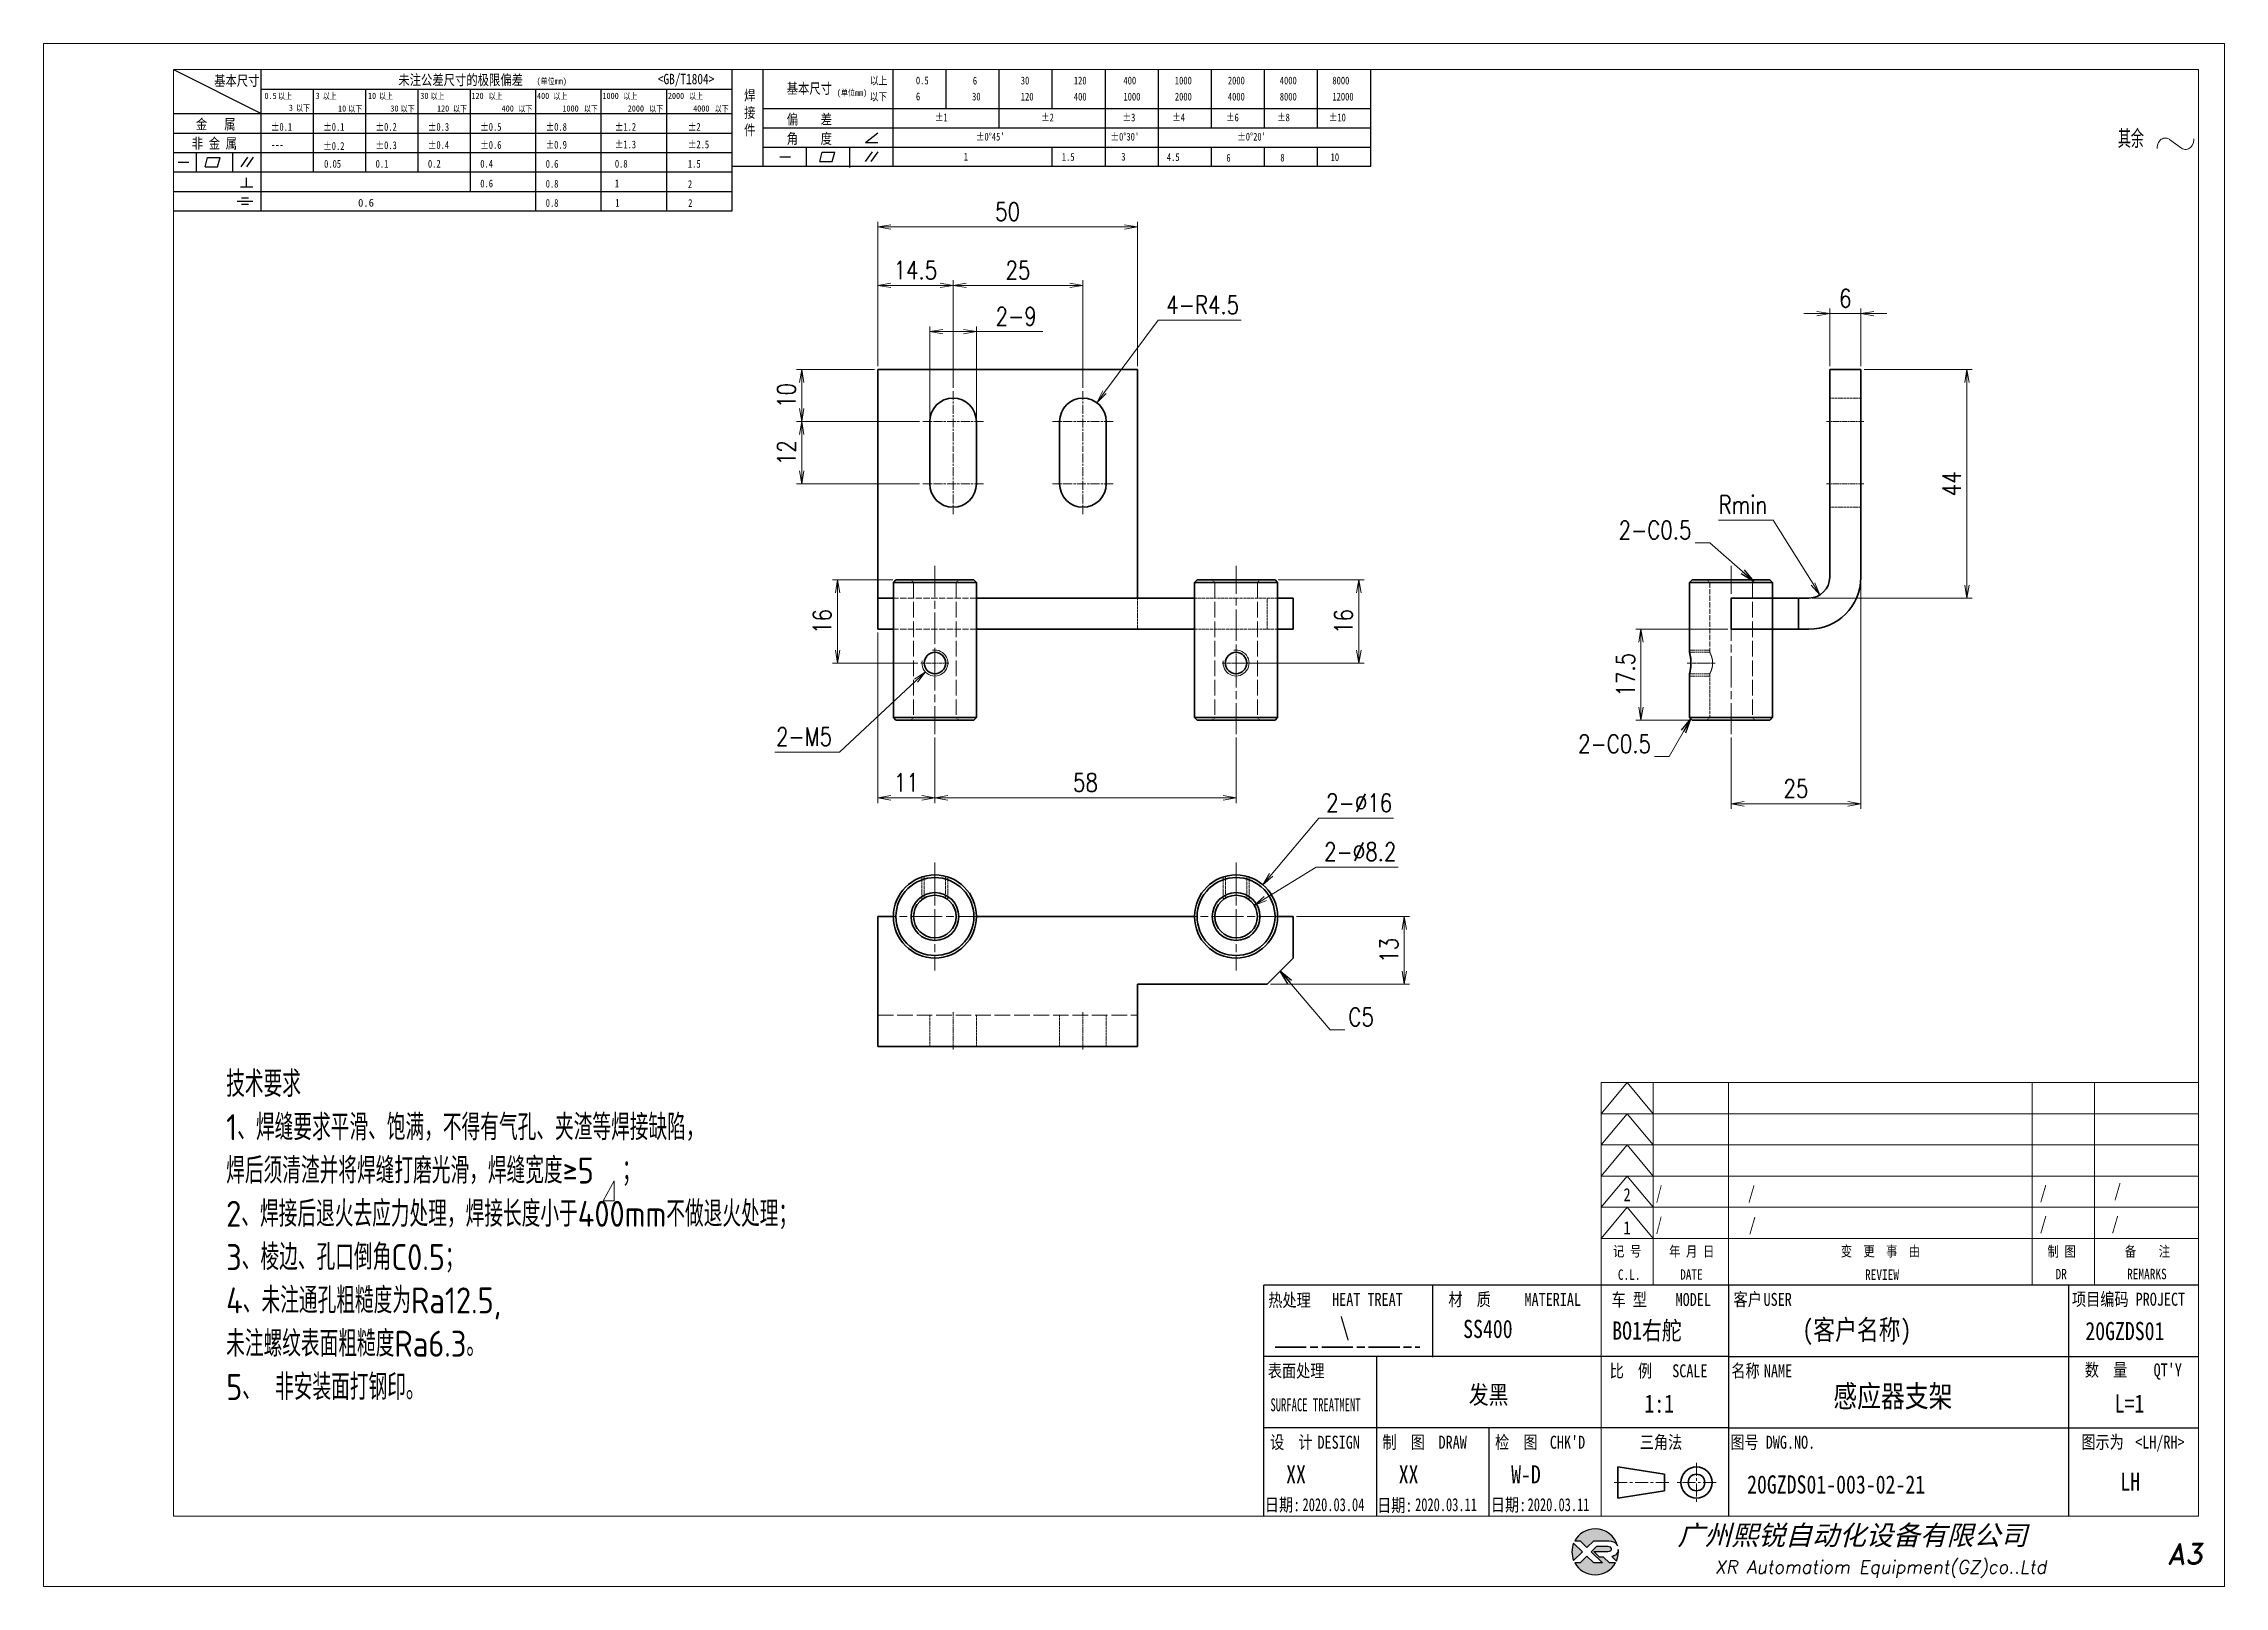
# Model space of a CAD drawing. Header units: inches. Extents: x 269 to 10986, y 1043 to 4337.
# Drawn here: x 7377.4 to 7797.4, y 3497.4 to 3794.4 of the extents above; entities that cross this region are included whole.
import ezdxf
from ezdxf.enums import TextEntityAlignment as Align

# ---------------------------------------------------------------- set-up
doc = ezdxf.new("R2010")
doc.units = ezdxf.units.IN
doc.header["$MEASUREMENT"] = 0
for name, pattern in [('AM_ISO02W050x2', [3.75, 3, -0.75]), ('AM_ISO08W050x2', [9, 6, -0.75, 1.5, -0.75]), ('CENTER', [2, 1.25, -0.25, 0.25, -0.25]), ('DOT2', [0.125, 0, -0.125])]:
    doc.linetypes.add(name, pattern=pattern)
for name, color, linetype in [('DIM', 3, 'Continuous'), ('layer 1', 7, 'Continuous'), ('图\\M+19E79\\M+195B6\\M+18E9A', 7, 'Continuous'), ('图号', 7, 'Continuous'), ('图名', 7, 'Continuous'), ('数量', 7, 'Continuous'), ('材质', 7, 'Continuous'), ('表面处理', 7, 'Continuous'), ('车型', 7, 'Continuous')]:
    doc.layers.add(name, color=color, linetype=linetype)
for name, color, linetype, lineweight in [('中心线', 2, 'AM_ISO08W050x2', 18), ('图框', 7, 'Continuous', 18), ('标注线', 3, 'Continuous', 18), ('热处理', 7, 'Continuous', 20), ('粗实线', 7, 'Continuous', 35), ('粗点划线', 6, 'AM_ISO08W050x2', 35), ('细实线', 3, 'Continuous', 18), ('虚线', 1, 'AM_ISO02W050x2', 18)]:
    doc.layers.add(name, color=color, linetype=linetype, lineweight=lineweight)
doc.layers.add('打印', color=7, linetype='Continuous', lineweight=15, plot=False)
doc.layers.add('打印-禁用', color=7, linetype='Continuous', lineweight=15, plot=False)
doc.styles.add('DIM', font='romans.shx', dxfattribs={"width": 0.8, "bigfont": 'bigfont.shx'})
doc.styles.add('STYLE1', font='')
doc.styles.add('国标', font='simfang.ttf', dxfattribs={"width": 0.8})
doc.styles.add('机械长仿宋', font='gbenor.shx', dxfattribs={"height": 1, "bigfont": 'gbcbig.shx'})
doc.styles.add('标题\\M+18E9A', font='romand.shx', dxfattribs={"oblique": 10, "bigfont": 'bigfont.shx'})
doc.styles.get('STYLE1').set_extended_font_data('SimSun')
doc.dimstyles.new('XR 1-1', dxfattribs={"dimtxt": 3.5, "dimasz": 2.5, "dimexe": 1, "dimexo": 0.625, "dimgap": 1.2, "dimtad": 1, "dimtoh": 1, "dimdsep": 46, "dimtxsty": 'DIM', "dimblk": 'OPEN', "dimcen": 0, "dimclrd": 8, "dimclre": 8, "dimclrt": 2, "dimazin": 2, "dimtfac": 0.5, "dimtmove": 0, "dimatfit": 3, "dimldrblk": 'OPEN', "dimfxl": 0, "dimtolj": 2, "dimlwd": 18, "dimlwe": 18, "dimarcsym": 0})
doc.dimstyles.new('XR 1-1$0', dxfattribs={"dimtxt": 3.5, "dimasz": 2.5, "dimexe": 1, "dimexo": 0.625, "dimgap": 1.2, "dimtad": 1, "dimzin": 9, "dimdsep": 46, "dimtxsty": 'DIM', "dimblk": 'OPEN', "dimcen": 0, "dimclrd": 8, "dimclre": 8, "dimclrt": 2, "dimazin": 2, "dimtfac": 0.5, "dimtmove": 0, "dimatfit": 3, "dimldrblk": 'OPEN', "dimfxl": 0, "dimtolj": 2, "dimlwd": 18, "dimlwe": 18, "dimarcsym": 0})
doc.dimstyles.new('XR 1-1$3', dxfattribs={"dimtxt": 3.5, "dimasz": 2.5, "dimexe": 1, "dimexo": 0.625, "dimgap": 1.2, "dimtad": 1, "dimtoh": 1, "dimdsep": 46, "dimtxsty": 'DIM', "dimblk": 'OPEN', "dimcen": 0, "dimclrd": 8, "dimclre": 8, "dimclrt": 2, "dimazin": 2, "dimtfac": 0.5, "dimtofl": 0, "dimtmove": 0, "dimatfit": 3, "dimldrblk": 'OPEN', "dimfxl": 0, "dimtolj": 2, "dimlwd": 18, "dimlwe": 18, "dimarcsym": 0})
doc.dimstyles.new('XR 1-1$4', dxfattribs={"dimtxt": 3.5, "dimasz": 2.5, "dimexe": 1, "dimexo": 0.625, "dimgap": 1.2, "dimtad": 1, "dimtoh": 1, "dimdsep": 46, "dimtxsty": 'DIM', "dimblk": 'OPEN', "dimcen": 0, "dimclrd": 8, "dimclre": 8, "dimclrt": 2, "dimazin": 2, "dimtfac": 0.5, "dimtofl": 0, "dimtmove": 0, "dimatfit": 3, "dimldrblk": 'OPEN', "dimfxl": 0, "dimtolj": 2, "dimlwd": 18, "dimlwe": 18, "dimarcsym": 0})

msp = doc.modelspace()

# ---------------------------------------------------------------- texts
at = {"layer": 'DIM', "color": 2, "char_height": 3.5, "style": 'DIM'}
for s, insert, attachment_point in [('\\A2;{\\Fromans,bigfont|c134;2-}C0.5', (7694.736, 3698.955), 9), ('\\A2;{\\Fromans,bigfont|c134;2-}C0.5', (7686.933, 3657.797), 9), ('\\A2;C5', (7628.655, 3605.221), 7)]:
    msp.add_mtext(s, dxfattribs=dict(at, insert=insert, attachment_point=attachment_point))
at = {"layer": '图\\M+19E79\\M+195B6\\M+18E9A', "color": 3, "style": '国标'}
for s, height, width, p in [('/', 2.5, 0.705904, (7687.874, 3571.826)), ('/', 2.5, 0.8, (7705.609, 3571.826)), ('/', 2.5, 0.8, (7761.814, 3571.924)), ('/', 2.5, 0.8, (7776.109, 3572.295)), ('2', 2.5, 0.8, (7681.642, 3571.51)), ('1', 2.5, 0.8, (7681.631, 3565.15)), ('/', 2.5, 0.705904, (7687.874, 3565.826)), ('/', 2.5, 0.8, (7705.781, 3565.741)), ('/', 2.5, 0.8, (7761.814, 3565.924)), ('/', 2.5, 0.8, (7775.646, 3565.935)), ('    (客户名称)', 3.85, 0.8, (7707.709, 3544.834)), ('20GZDS01', 3.5, 0.8, (7770.581, 3544.763)), ('1:1', 3.5, 0.8, (7685.665, 3530.787)), ('XX', 3.5, 0.8, (7616.662, 3517.17)), ('XX', 3.5, 0.8, (7638.342, 3517.17)), ('W-D', 3.5, 0.8, (7660.002, 3517.17)), ('2020.03.04', 2.5, 0.7, (7619.827, 3511.834)), ('2020.03.11', 2.5, 0.7, (7641.507, 3511.834)), ('2020.03.11', 2.5, 0.7, (7663.167, 3511.834))]:
    msp.add_text(s, height=height, dxfattribs=dict(at, width=width)).set_placement(p)
at = {"layer": '图\\M+19E79\\M+195B6\\M+18E9A', "color": 3, "style": '国标', "width": 0.8}
msp.add_text('LH', height=3.5, dxfattribs=at).set_placement((7779.236, 3515.77), align=Align.CENTER)
at = {"layer": '图号', "color": 3, "style": '国标', "width": 0.8}
msp.add_text('20GZDS01-003-02-21', height=3.5, dxfattribs=at).set_placement((7705.444, 3515.227))
at = {"layer": '图名', "color": 3, "style": '国标', "width": 0.8}
msp.add_text('感应器支架', height=4.2, dxfattribs=at).set_placement((7733.516, 3531.867), align=Align.CENTER)
at = {"layer": '数量', "color": 3, "style": '国标', "width": 0.8}
msp.add_text('L=1', height=3.5, dxfattribs=at).set_placement((7779.082, 3530.802), align=Align.CENTER)
at = {"layer": '材质', "color": 3, "style": '国标', "width": 0.8}
msp.add_text('SS400', height=3.5, dxfattribs=at).set_placement((7655.522, 3545.173), align=Align.CENTER)
at = {"layer": '标注线', "color": 2, "insert": (7412.525, 3596.578), "char_height": 10, "width": 206.04095, "attachment_point": 1, "style": '机械长仿宋'}
msp.add_mtext('{\\H0.5x;技术要求\\A2; \\P\\A0;1、\\A2;焊缝要求平滑、饱满，不得有气孔、夹渣等焊接缺陷，\\P焊后须清渣并将焊缝打磨光滑，焊缝宽度≥5  ；\\P\\A0;2、焊接后退火去应力处理，焊接长度小于400mm不做退火处理；\\P3、\\A2;棱边、\\A0;孔口倒角C0.5；\\P4、未注通孔粗糙度为Ra12.5,\\P\\A2;未注螺纹表面粗糙度Ra6.3。\\A0;\\P5、\\C3; \\C2;非安装面打钢印。\\P  \\C3; }', dxfattribs=at)
at = {"layer": '热处理', "color": 3, "style": '国标', "width": 0.8}
msp.add_text('\\', height=3.5, dxfattribs=at).set_placement((7627.944, 3545.55), align=Align.CENTER)
at = {"layer": '表面处理', "color": 3, "style": '国标', "width": 0.8}
msp.add_text('发黑', height=3.5, dxfattribs=at).set_placement((7655.664, 3532.497), align=Align.CENTER)
at = {"layer": '车型', "color": 3, "style": '国标', "width": 0.8}
msp.add_text('BO1右舵', height=3.5, dxfattribs=at).set_placement((7679.469, 3544.85))

# ---------------------------------------------------------------- blocks, each defined once
blk = doc.blocks.new('XR')
at = {"true_color": 0xfc8000}
h = blk.add_hatch(color=30, dxfattribs=at)
h.set_gradient(color1=(252, 128, 0), rotation=240, one_color=1, tint=1, name='INVCURVED')
edge = h.paths.add_edge_path()
edge.add_spline(control_points=[(-434.18, -5928.47), (-433.9, -5928.74), (-433.63, -5929.01), (-433.63, -5929.01), (-433.63, -5929.01), (-433.63, -5929.01), (-433.36, -5928.74), (-433.09, -5928.47)], knot_values=[0.5625, 0.5625, 0.5625, 0.5625, 0.625, 0.625, 0.625, 0.625, 0.6875, 0.6875, 0.6875, 0.6875], degree=3, periodic=0)
edge.add_spline(control_points=[(-433.09, -5928.47), (-432.82, -5928.2), (-432.54, -5927.93), (-432.54, -5927.93), (-432.54, -5927.93), (-432.54, -5927.93), (-432.04, -5927.93), (-431.53, -5927.93)], knot_values=[0.4375, 0.4375, 0.4375, 0.4375, 0.5, 0.5, 0.5, 0.5, 0.5625, 0.5625, 0.5625, 0.5625], degree=3, periodic=0)
edge.add_spline(control_points=[(-431.53, -5927.93), (-431.03, -5927.93), (-430.52, -5927.93), (-430.52, -5927.93), (-430.52, -5927.93), (-430, -5927.93), (-429.43, -5927.96), (-429.01, -5928.33)], knot_values=[0.25, 0.25, 0.25, 0.25, 0.3125, 0.3125, 0.3125, 0.3125, 0.4375, 0.4375, 0.4375, 0.4375], degree=3, periodic=0)
edge.add_spline(control_points=[(-429.01, -5928.33), (-428.88, -5928.44), (-428.78, -5928.59), (-428.71, -5928.75)], knot_values=[0.125, 0.125, 0.125, 0.125, 0.25, 0.25, 0.25, 0.25], degree=3, periodic=0)
edge.add_spline(control_points=[(-428.71, -5928.75), (-429.13, -5927.18), (-430.58, -5926.02), (-432.31, -5926.02)], knot_values=[0, 0, 0, 0, 0.125, 0.125, 0.125, 0.125], degree=3, periodic=0)
edge.add_spline(control_points=[(-432.31, -5926.02), (-433.72, -5926.02), (-434.94, -5926.79), (-435.58, -5927.93)], knot_values=[0.875, 0.875, 0.875, 0.875, 1, 1, 1, 1], degree=3, periodic=0)
edge.add_spline(control_points=[(-435.58, -5927.93), (-435.58, -5927.93), (-434.72, -5927.93), (-434.72, -5927.93), (-434.72, -5927.93), (-434.72, -5927.93), (-434.45, -5928.2), (-434.18, -5928.47)], knot_values=[0.6875, 0.6875, 0.6875, 0.6875, 0.8125, 0.8125, 0.8125, 0.8125, 0.875, 0.875, 0.875, 0.875], degree=3, periodic=0)
edge = h.paths.add_edge_path()
edge.add_spline(control_points=[(-434.79, -5929.26), (-435.04, -5929.02), (-435.34, -5928.72), (-435.54, -5928.53)], knot_values=[0.562504, 0.562504, 0.562504, 0.562504, 0.656252, 0.656252, 0.656252, 0.656252], degree=3, periodic=0)
edge.add_spline(control_points=[(-435.54, -5928.53), (-435.67, -5928.4), (-435.76, -5928.31), (-435.76, -5928.31), (-435.76, -5928.31), (-435.94, -5928.74), (-436.03, -5929.21), (-436.03, -5929.71)], knot_values=[0.25, 0.25, 0.25, 0.25, 0.312504, 0.312504, 0.312504, 0.312504, 0.562504, 0.562504, 0.562504, 0.562504], degree=3, periodic=0)
edge.add_spline(control_points=[(-436.03, -5929.71), (-436.03, -5930.2), (-435.94, -5930.67), (-435.76, -5931.1), (-435.76, -5931.1), (-435.4, -5930.75), (-435.05, -5930.4)], knot_values=[0.874998, 0.874998, 0.874998, 0.874998, 1.124998, 1.124998, 1.124998, 1.25, 1.25, 1.25, 1.25], degree=3, periodic=0)
edge.add_spline(control_points=[(-435.05, -5930.4), (-434.7, -5930.05), (-434.34, -5929.71), (-434.34, -5929.71), (-434.34, -5929.71), (-434.34, -5929.71), (-434.34, -5929.71), (-434.34, -5929.71)], knot_values=[0.749878, 0.749878, 0.749878, 0.749878, 0.874875, 0.874875, 0.874875, 0.874875, 0.874998, 0.874998, 0.874998, 0.874998], degree=3, periodic=0)
edge.add_spline(control_points=[(-434.34, -5929.71), (-434.34, -5929.71), (-434.34, -5929.71), (-434.34, -5929.71)], knot_values=[0.749634, 0.749634, 0.749634, 0.749634, 0.749817, 0.749817, 0.749817, 0.749817], degree=3, periodic=0)
edge.add_spline(control_points=[(-434.35, -5929.7), (-434.35, -5929.7), (-434.35, -5929.7), (-434.35, -5929.7)], knot_values=[0.738281, 0.738281, 0.738281, 0.738281, 0.742188, 0.742188, 0.742188, 0.742188], degree=3, periodic=0)
edge.add_spline(control_points=[(-434.35, -5929.7), (-434.36, -5929.69), (-434.37, -5929.68), (-434.38, -5929.67)], knot_values=[0.726563, 0.726563, 0.726563, 0.726563, 0.738281, 0.738281, 0.738281, 0.738281], degree=3, periodic=0)
edge.add_spline(control_points=[(-434.38, -5929.67), (-434.38, -5929.66), (-434.39, -5929.65), (-434.4, -5929.65)], knot_values=[0.718751, 0.718751, 0.718751, 0.718751, 0.726563, 0.726563, 0.726563, 0.726563], degree=3, periodic=0)
edge.add_spline(control_points=[(-434.4, -5929.65), (-434.42, -5929.63), (-434.45, -5929.6), (-434.47, -5929.58)], knot_values=[0.703126, 0.703126, 0.703126, 0.703126, 0.718751, 0.718751, 0.718751, 0.718751], degree=3, periodic=0)
edge.add_spline(control_points=[(-434.47, -5929.58), (-434.5, -5929.55), (-434.53, -5929.52), (-434.56, -5929.49)], knot_values=[0.687501, 0.687501, 0.687501, 0.687501, 0.703126, 0.703126, 0.703126, 0.703126], degree=3, periodic=0)
edge.add_spline(control_points=[(-434.56, -5929.49), (-434.63, -5929.42), (-434.71, -5929.35), (-434.79, -5929.26)], knot_values=[0.656252, 0.656252, 0.656252, 0.656252, 0.687501, 0.687501, 0.687501, 0.687501], degree=3, periodic=0)
at = {"true_color": 0x0348ff}
h = blk.add_hatch(color=160, dxfattribs=at)
h.set_gradient(color1=(3, 72, 255), color2=(0, 41, 153), one_color=1, tint=0.3, name='HEMISPHERICAL')
edge = h.paths.add_edge_path()
edge.add_spline(control_points=[(-432.54, -5929.67), (-432.26, -5929.95), (-431.94, -5930.23), (-431.66, -5930.51), (-431.66, -5930.51), (-431.66, -5930.51), (-431.66, -5930.51), (-431.66, -5930.51)], knot_values=[0.736842, 0.736842, 0.736842, 0.736842, 0.789474, 0.789474, 0.789474, 0.789474, 0.802633, 0.802633, 0.802633, 0.802633], degree=3, periodic=0)
edge.add_spline(control_points=[(-431.66, -5930.51), (-431.65, -5930.51), (-431.65, -5930.52), (-431.65, -5930.52)], knot_values=[0.802633, 0.802633, 0.802633, 0.802633, 0.815791, 0.815791, 0.815791, 0.815791], degree=3, periodic=0)
edge.add_spline(control_points=[(-431.65, -5930.52), (-431.64, -5930.53), (-431.64, -5930.53), (-431.64, -5930.53)], knot_values=[0.815791, 0.815791, 0.815791, 0.815791, 0.82237, 0.82237, 0.82237, 0.82237], degree=3, periodic=0)
edge.add_spline(control_points=[(-431.64, -5930.53), (-431.64, -5930.53), (-431.64, -5930.53), (-431.63, -5930.54)], knot_values=[0.82237, 0.82237, 0.82237, 0.82237, 0.828949, 0.828949, 0.828949, 0.828949], degree=3, periodic=0)
edge.add_spline(control_points=[(-431.63, -5930.54), (-431.63, -5930.54), (-431.63, -5930.54), (-431.63, -5930.54), (-431.63, -5930.54), (-431.63, -5930.54), (-431.59, -5930.54), (-431.52, -5930.54)], knot_values=[0.841901, 0.841901, 0.841901, 0.841901, 0.842105, 0.842105, 0.842105, 0.842105, 0.855264, 0.855264, 0.855264, 0.855264], degree=3, periodic=0)
edge.add_spline(control_points=[(-431.52, -5930.54), (-431.46, -5930.54), (-431.38, -5930.54), (-431.3, -5930.54)], knot_values=[0.855264, 0.855264, 0.855264, 0.855264, 0.868422, 0.868422, 0.868422, 0.868422], degree=3, periodic=0)
edge.add_spline(control_points=[(-431.3, -5930.54), (-431.26, -5930.54), (-431.22, -5930.54), (-431.18, -5930.54)], knot_values=[0.868422, 0.868422, 0.868422, 0.868422, 0.875, 0.875, 0.875, 0.875], degree=3, periodic=0)
edge.add_spline(control_points=[(-431.18, -5930.54), (-431.14, -5930.54), (-431.1, -5930.54), (-431.07, -5930.54)], knot_values=[0.875, 0.875, 0.875, 0.875, 0.881579, 0.881579, 0.881579, 0.881579], degree=3, periodic=0)
edge.add_spline(control_points=[(-431.07, -5930.54), (-431.05, -5930.54), (-431.04, -5930.54), (-431.03, -5930.54)], knot_values=[0.881579, 0.881579, 0.881579, 0.881579, 0.884869, 0.884869, 0.884869, 0.884869], degree=3, periodic=0)
edge.add_spline(control_points=[(-431.03, -5930.54), (-431.02, -5930.54), (-431, -5930.54), (-431, -5930.54)], knot_values=[0.884869, 0.884869, 0.884869, 0.884869, 0.888158, 0.888158, 0.888158, 0.888158], degree=3, periodic=0)
edge.add_spline(control_points=[(-431, -5930.54), (-430.99, -5930.54), (-430.99, -5930.54), (-430.98, -5930.54)], knot_values=[0.888158, 0.888158, 0.888158, 0.888158, 0.889803, 0.889803, 0.889803, 0.889803], degree=3, periodic=0)
edge.add_spline(control_points=[(-430.98, -5930.54), (-430.98, -5930.54), (-430.98, -5930.54), (-430.97, -5930.54)], knot_values=[0.889803, 0.889803, 0.889803, 0.889803, 0.891447, 0.891447, 0.891447, 0.891447], degree=3, periodic=0)
edge.add_spline(control_points=[(-430.97, -5930.54), (-430.97, -5930.54), (-430.97, -5930.54), (-430.97, -5930.54)], knot_values=[0.891447, 0.891447, 0.891447, 0.891447, 0.89227, 0.89227, 0.89227, 0.89227], degree=3, periodic=0)
edge.add_spline(control_points=[(-430.97, -5930.54), (-430.97, -5930.54), (-430.97, -5930.54), (-430.97, -5930.54)], knot_values=[0.89227, 0.89227, 0.89227, 0.89227, 0.893092, 0.893092, 0.893092, 0.893092], degree=3, periodic=0)
edge.add_spline(control_points=[(-430.97, -5930.54), (-430.97, -5930.54), (-430.97, -5930.54), (-430.97, -5930.54)], knot_values=[0.893092, 0.893092, 0.893092, 0.893092, 0.893503, 0.893503, 0.893503, 0.893503], degree=3, periodic=0)
edge.add_spline(control_points=[(-430.97, -5930.54), (-430.97, -5930.54), (-430.97, -5930.54), (-430.97, -5930.54)], knot_values=[0.893503, 0.893503, 0.893503, 0.893503, 0.893914, 0.893914, 0.893914, 0.893914], degree=3, periodic=0)
edge.add_spline(control_points=[(-430.97, -5930.54), (-430.97, -5930.54), (-430.97, -5930.54), (-430.97, -5930.54)], knot_values=[0.893914, 0.893914, 0.893914, 0.893914, 0.89412, 0.89412, 0.89412, 0.89412], degree=3, periodic=0)
edge.add_spline(control_points=[(-430.97, -5930.54), (-430.97, -5930.54), (-430.97, -5930.54), (-430.97, -5930.54)], knot_values=[0.89412, 0.89412, 0.89412, 0.89412, 0.894326, 0.894326, 0.894326, 0.894326], degree=3, periodic=0)
edge.add_spline(control_points=[(-430.97, -5930.54), (-430.97, -5930.54), (-430.97, -5930.54), (-430.97, -5930.54)], knot_values=[0.894428, 0.894428, 0.894428, 0.894428, 0.894531, 0.894531, 0.894531, 0.894531], degree=3, periodic=0)
edge.add_spline(control_points=[(-430.97, -5930.54), (-430.97, -5930.54), (-430.97, -5930.54), (-430.97, -5930.54)], knot_values=[0.894531, 0.894531, 0.894531, 0.894531, 0.894583, 0.894583, 0.894583, 0.894583], degree=3, periodic=0)
edge.add_spline(control_points=[(-430.97, -5930.54), (-430.97, -5930.54), (-430.97, -5930.54), (-430.97, -5930.54), (-430.97, -5930.54), (-430.97, -5930.54), (-430.73, -5930.78), (-430.49, -5931.01)], knot_values=[0.894685, 0.894685, 0.894685, 0.894685, 0.894737, 0.894737, 0.894737, 0.894737, 0.921052, 0.921052, 0.921052, 0.921052], degree=3, periodic=0)
edge.add_spline(control_points=[(-430.49, -5931.01), (-430.26, -5931.24), (-430.02, -5931.48), (-430.02, -5931.48)], knot_values=[0.921052, 0.921052, 0.921052, 0.921052, 0.947368, 0.947368, 0.947368, 0.947368], degree=3, periodic=0)
edge.add_spline(control_points=[(-430.02, -5931.48), (-430.02, -5931.48), (-430.02, -5931.48), (-430.02, -5931.48)], knot_values=[0.947522, 0.947522, 0.947522, 0.947522, 0.947573, 0.947573, 0.947573, 0.947573], degree=3, periodic=0)
edge.add_spline(control_points=[(-430.02, -5931.48), (-430.02, -5931.48), (-430.02, -5931.48), (-430.02, -5931.48)], knot_values=[0.947573, 0.947573, 0.947573, 0.947573, 0.947676, 0.947676, 0.947676, 0.947676], degree=3, periodic=0)
edge.add_spline(control_points=[(-430.02, -5931.48), (-430.02, -5931.48), (-430.02, -5931.48), (-430.02, -5931.48)], knot_values=[0.947676, 0.947676, 0.947676, 0.947676, 0.947779, 0.947779, 0.947779, 0.947779], degree=3, periodic=0)
edge.add_spline(control_points=[(-430.02, -5931.48), (-430.02, -5931.48), (-430.02, -5931.48), (-430.02, -5931.48)], knot_values=[0.947779, 0.947779, 0.947779, 0.947779, 0.947984, 0.947984, 0.947984, 0.947984], degree=3, periodic=0)
edge.add_spline(control_points=[(-430.02, -5931.48), (-430.02, -5931.48), (-430.02, -5931.48), (-430.02, -5931.48)], knot_values=[0.947984, 0.947984, 0.947984, 0.947984, 0.94819, 0.94819, 0.94819, 0.94819], degree=3, periodic=0)
edge.add_spline(control_points=[(-430.02, -5931.48), (-430.02, -5931.48), (-430.02, -5931.48), (-430.02, -5931.48)], knot_values=[0.94819, 0.94819, 0.94819, 0.94819, 0.948601, 0.948601, 0.948601, 0.948601], degree=3, periodic=0)
edge.add_spline(control_points=[(-430.02, -5931.48), (-430.02, -5931.48), (-430.02, -5931.48), (-430.02, -5931.48)], knot_values=[0.948601, 0.948601, 0.948601, 0.948601, 0.949012, 0.949012, 0.949012, 0.949012], degree=3, periodic=0)
edge.add_spline(control_points=[(-430.02, -5931.48), (-430.02, -5931.48), (-430.01, -5931.48), (-430.01, -5931.48)], knot_values=[0.949012, 0.949012, 0.949012, 0.949012, 0.949834, 0.949834, 0.949834, 0.949834], degree=3, periodic=0)
edge.add_spline(control_points=[(-430.01, -5931.48), (-430.01, -5931.48), (-430.01, -5931.48), (-430.01, -5931.48)], knot_values=[0.949834, 0.949834, 0.949834, 0.949834, 0.950657, 0.950657, 0.950657, 0.950657], degree=3, periodic=0)
edge.add_spline(control_points=[(-430.01, -5931.48), (-430.01, -5931.48), (-430, -5931.48), (-430, -5931.48)], knot_values=[0.950657, 0.950657, 0.950657, 0.950657, 0.952301, 0.952301, 0.952301, 0.952301], degree=3, periodic=0)
edge.add_spline(control_points=[(-430, -5931.48), (-429.99, -5931.48), (-429.98, -5931.48), (-429.98, -5931.48)], knot_values=[0.952301, 0.952301, 0.952301, 0.952301, 0.953946, 0.953946, 0.953946, 0.953946], degree=3, periodic=0)
edge.add_spline(control_points=[(-429.98, -5931.48), (-429.96, -5931.48), (-429.95, -5931.48), (-429.93, -5931.48)], knot_values=[0.953946, 0.953946, 0.953946, 0.953946, 0.957236, 0.957236, 0.957236, 0.957236], degree=3, periodic=0)
edge.add_spline(control_points=[(-429.93, -5931.48), (-429.91, -5931.48), (-429.89, -5931.48), (-429.87, -5931.48)], knot_values=[0.957236, 0.957236, 0.957236, 0.957236, 0.960525, 0.960525, 0.960525, 0.960525], degree=3, periodic=0)
edge.add_spline(control_points=[(-429.87, -5931.48), (-429.82, -5931.48), (-429.77, -5931.48), (-429.71, -5931.48)], knot_values=[0.960525, 0.960525, 0.960525, 0.960525, 0.967104, 0.967104, 0.967104, 0.967104], degree=3, periodic=0)
edge.add_spline(control_points=[(-429.71, -5931.48), (-429.65, -5931.48), (-429.59, -5931.48), (-429.53, -5931.48)], knot_values=[0.967104, 0.967104, 0.967104, 0.967104, 0.973683, 0.973683, 0.973683, 0.973683], degree=3, periodic=0)
edge.add_spline(control_points=[(-429.53, -5931.48), (-429.41, -5931.48), (-429.29, -5931.48), (-429.19, -5931.48)], knot_values=[0.973683, 0.973683, 0.973683, 0.973683, 0.98684, 0.98684, 0.98684, 0.98684], degree=3, periodic=0)
edge.add_spline(control_points=[(-429.19, -5931.48), (-429.1, -5931.48), (-429.04, -5931.48), (-429.04, -5931.48), (-429.67, -5932.62), (-430.9, -5933.39), (-432.31, -5933.39)], knot_values=[0.98684, 0.98684, 0.98684, 0.98684, 1, 1, 1, 1.052632, 1.052632, 1.052632, 1.052632], degree=3, periodic=0)
edge.add_spline(control_points=[(-432.31, -5933.39), (-433.72, -5933.39), (-434.94, -5932.62), (-435.58, -5931.48), (-435.58, -5931.48), (-435.58, -5931.48), (-435.36, -5931.48), (-435.15, -5931.48)], knot_values=[0.052632, 0.052632, 0.052632, 0.052632, 0.105263, 0.105263, 0.105263, 0.105263, 0.131579, 0.131579, 0.131579, 0.131579], degree=3, periodic=0)
edge.add_spline(control_points=[(-435.15, -5931.48), (-434.93, -5931.48), (-434.72, -5931.48), (-434.72, -5931.48), (-434.72, -5931.48), (-434.72, -5931.48), (-434.45, -5931.21), (-434.18, -5930.94)], knot_values=[0.131579, 0.131579, 0.131579, 0.131579, 0.157895, 0.157895, 0.157895, 0.157895, 0.184211, 0.184211, 0.184211, 0.184211], degree=3, periodic=0)
edge.add_spline(control_points=[(-434.18, -5930.94), (-433.9, -5930.67), (-433.63, -5930.4), (-433.63, -5930.4), (-433.63, -5930.4), (-433.63, -5930.4), (-433.36, -5930.67), (-433.09, -5930.94)], knot_values=[0.184211, 0.184211, 0.184211, 0.184211, 0.210526, 0.210526, 0.210526, 0.210526, 0.236842, 0.236842, 0.236842, 0.236842], degree=3, periodic=0)
edge.add_spline(control_points=[(-433.09, -5930.94), (-432.82, -5931.21), (-432.54, -5931.48), (-432.54, -5931.48), (-432.54, -5931.48), (-432.54, -5931.48), (-432.19, -5931.48), (-431.83, -5931.48)], knot_values=[0.236842, 0.236842, 0.236842, 0.236842, 0.263158, 0.263158, 0.263158, 0.263158, 0.289474, 0.289474, 0.289474, 0.289474], degree=3, periodic=0)
edge.add_spline(control_points=[(-431.83, -5931.48), (-431.48, -5931.48), (-431.12, -5931.48), (-431.12, -5931.48), (-431.12, -5931.48), (-431.12, -5931.48), (-431.57, -5931.03), (-432.02, -5930.59)], knot_values=[0.289474, 0.289474, 0.289474, 0.289474, 0.315789, 0.315789, 0.315789, 0.315789, 0.342105, 0.342105, 0.342105, 0.342105], degree=3, periodic=0)
edge.add_spline(control_points=[(-432.02, -5930.59), (-432.47, -5930.15), (-432.92, -5929.71), (-432.92, -5929.71), (-432.92, -5929.71), (-432.92, -5929.71), (-432.71, -5929.5), (-432.5, -5929.29)], knot_values=[0.342105, 0.342105, 0.342105, 0.342105, 0.368421, 0.368421, 0.368421, 0.368421, 0.394737, 0.394737, 0.394737, 0.394737], degree=3, periodic=0)
edge.add_spline(control_points=[(-432.5, -5929.29), (-432.3, -5929.09), (-432.09, -5928.88), (-432.09, -5928.88)], knot_values=[0.394737, 0.394737, 0.394737, 0.394737, 0.421053, 0.421053, 0.421053, 0.421053], degree=3, periodic=0)
edge.add_spline(control_points=[(-432.09, -5928.88), (-432.09, -5928.88), (-432.06, -5928.86), (-432.06, -5928.86)], knot_values=[0.421053, 0.421053, 0.421053, 0.421053, 0.473684, 0.473684, 0.473684, 0.473684], degree=3, periodic=0)
edge.add_spline(control_points=[(-432.06, -5928.86), (-432.06, -5928.86), (-432.06, -5928.86), (-432.06, -5928.86), (-432.06, -5928.86), (-432.06, -5928.86), (-430.4, -5928.86), (-430.26, -5928.86)], knot_values=[0.473684, 0.473684, 0.473684, 0.473684, 0.473684, 0.473684, 0.473684, 0.473684, 0.526316, 0.526316, 0.526316, 0.526316], degree=3, periodic=0)
edge.add_spline(control_points=[(-430.26, -5928.86), (-429.54, -5928.86), (-429.62, -5929.4), (-429.83, -5929.55)], knot_values=[0.526316, 0.526316, 0.526316, 0.526316, 0.578947, 0.578947, 0.578947, 0.578947], degree=3, periodic=0)
edge.add_spline(control_points=[(-429.83, -5929.55), (-429.94, -5929.62), (-430.08, -5929.65), (-430.26, -5929.65), (-430.26, -5929.65), (-430.26, -5929.65), (-430.48, -5929.65), (-430.71, -5929.66)], knot_values=[0.578947, 0.578947, 0.578947, 0.578947, 0.631579, 0.631579, 0.631579, 0.631579, 0.657895, 0.657895, 0.657895, 0.657895], degree=3, periodic=0)
edge.add_spline(control_points=[(-430.71, -5929.66), (-430.93, -5929.66), (-431.15, -5929.67), (-431.15, -5929.67), (-431.15, -5929.67), (-431.15, -5929.67), (-432.54, -5929.67), (-432.54, -5929.67)], knot_values=[0.657895, 0.657895, 0.657895, 0.657895, 0.684211, 0.684211, 0.684211, 0.684211, 0.736842, 0.736842, 0.736842, 0.736842], degree=3, periodic=0)
edge = h.paths.add_edge_path()
edge.add_spline(control_points=[(-428.6, -5929.32), (-428.61, -5929.67), (-428.76, -5930), (-429.06, -5930.22)], knot_values=[0.8, 0.8, 0.8, 0.8, 1, 1, 1, 1], degree=3, periodic=0)
edge.add_spline(control_points=[(-429.06, -5930.22), (-429.22, -5930.34), (-429.41, -5930.43), (-429.61, -5930.48)], knot_values=[0.6, 0.6, 0.6, 0.6, 0.8, 0.8, 0.8, 0.8], degree=3, periodic=0)
edge.add_spline(control_points=[(-429.61, -5930.48), (-429.61, -5930.48), (-428.9, -5931.19), (-428.9, -5931.19), (-428.9, -5931.19), (-428.69, -5930.73), (-428.58, -5930.23), (-428.58, -5929.71)], knot_values=[0.2, 0.2, 0.2, 0.2, 0.4, 0.4, 0.4, 0.4, 0.6, 0.6, 0.6, 0.6], degree=3, periodic=0)
edge.add_spline(control_points=[(-428.58, -5929.71), (-428.58, -5929.58), (-428.59, -5929.45), (-428.6, -5929.32)], knot_values=[0, 0, 0, 0, 0.2, 0.2, 0.2, 0.2], degree=3, periodic=0)
at = {"layer": 'layer 1', "color": 30}
for points, knots in [([(-435.76, -5931.1), (-435.94, -5930.67), (-436.03, -5930.2), (-436.03, -5929.71), (-436.03, -5929.71), (-436.03, -5929.21), (-435.94, -5928.74), (-435.76, -5928.31), (-435.76, -5928.31), (-435.76, -5928.31), (-434.34, -5929.71), (-434.34, -5929.71), (-434.34, -5929.71), (-434.34, -5929.71), (-435.76, -5931.1), (-435.76, -5931.1)], [0, 0, 0, 0, 0.25, 0.25, 0.25, 0.25, 0.5, 0.5, 0.5, 0.5, 0.75, 0.75, 0.75, 0.75, 1, 1, 1, 1]), ([(-432.31, -5926.02), (-430.58, -5926.02), (-429.13, -5927.18), (-428.71, -5928.75), (-428.71, -5928.75), (-428.78, -5928.59), (-428.88, -5928.44), (-429.01, -5928.33), (-429.01, -5928.33), (-429.43, -5927.96), (-430, -5927.93), (-430.52, -5927.93), (-430.52, -5927.93), (-430.52, -5927.93), (-432.54, -5927.93), (-432.54, -5927.93), (-432.54, -5927.93), (-432.54, -5927.93), (-433.63, -5929.01), (-433.63, -5929.01), (-433.63, -5929.01), (-433.63, -5929.01), (-434.72, -5927.93), (-434.72, -5927.93), (-434.72, -5927.93), (-434.72, -5927.93), (-435.58, -5927.93), (-435.58, -5927.93), (-435.58, -5927.93), (-434.94, -5926.79), (-433.72, -5926.02), (-432.31, -5926.02)], [0, 0, 0, 0, 0.125, 0.125, 0.125, 0.125, 0.25, 0.25, 0.25, 0.25, 0.375, 0.375, 0.375, 0.375, 0.5, 0.5, 0.5, 0.5, 0.625, 0.625, 0.625, 0.625, 0.75, 0.75, 0.75, 0.75, 0.875, 0.875, 0.875, 0.875, 1, 1, 1, 1])]:
    blk.add_open_spline(points, degree=3, knots=knots, dxfattribs=at)
at = {"layer": 'layer 1', "color": 154}
for points, knots in [([(-429.04, -5931.48), (-429.67, -5932.62), (-430.9, -5933.39), (-432.31, -5933.39), (-432.31, -5933.39), (-433.72, -5933.39), (-434.94, -5932.62), (-435.58, -5931.48), (-435.58, -5931.48), (-435.58, -5931.48), (-434.72, -5931.48), (-434.72, -5931.48), (-434.72, -5931.48), (-434.72, -5931.48), (-433.63, -5930.4), (-433.63, -5930.4), (-433.63, -5930.4), (-433.63, -5930.4), (-432.54, -5931.48), (-432.54, -5931.48), (-432.54, -5931.48), (-432.54, -5931.48), (-431.12, -5931.48), (-431.12, -5931.48), (-431.12, -5931.48), (-431.12, -5931.48), (-432.92, -5929.71), (-432.92, -5929.71), (-432.92, -5929.71), (-432.92, -5929.71), (-432.09, -5928.88), (-432.09, -5928.88), (-432.09, -5928.88), (-432.09, -5928.88), (-432.06, -5928.86), (-432.06, -5928.86), (-432.06, -5928.86), (-432.06, -5928.86), (-430.4, -5928.86), (-430.26, -5928.86), (-430.26, -5928.86), (-429.54, -5928.86), (-429.62, -5929.4), (-429.83, -5929.55), (-429.83, -5929.55), (-429.94, -5929.62), (-430.08, -5929.65), (-430.26, -5929.65), (-430.26, -5929.65), (-430.26, -5929.65), (-431.15, -5929.67), (-431.15, -5929.67), (-431.15, -5929.67), (-431.15, -5929.67), (-432.54, -5929.67), (-432.54, -5929.67), (-432.54, -5929.67), (-432.26, -5929.95), (-431.94, -5930.23), (-431.66, -5930.51), (-431.66, -5930.51), (-431.66, -5930.51), (-431.63, -5930.54), (-431.63, -5930.54), (-431.63, -5930.54), (-431.63, -5930.54), (-430.97, -5930.54), (-430.97, -5930.54), (-430.97, -5930.54), (-430.97, -5930.54), (-430.02, -5931.48), (-430.02, -5931.48), (-430.02, -5931.48), (-430.02, -5931.48), (-429.04, -5931.48), (-429.04, -5931.48)], [0, 0, 0, 0, 0.052632, 0.052632, 0.052632, 0.052632, 0.105263, 0.105263, 0.105263, 0.105263, 0.157895, 0.157895, 0.157895, 0.157895, 0.210526, 0.210526, 0.210526, 0.210526, 0.263158, 0.263158, 0.263158, 0.263158, 0.315789, 0.315789, 0.315789, 0.315789, 0.368421, 0.368421, 0.368421, 0.368421, 0.421053, 0.421053, 0.421053, 0.421053, 0.473684, 0.473684, 0.473684, 0.473684, 0.526316, 0.526316, 0.526316, 0.526316, 0.578947, 0.578947, 0.578947, 0.578947, 0.631579, 0.631579, 0.631579, 0.631579, 0.684211, 0.684211, 0.684211, 0.684211, 0.736842, 0.736842, 0.736842, 0.736842, 0.789474, 0.789474, 0.789474, 0.789474, 0.842105, 0.842105, 0.842105, 0.842105, 0.894737, 0.894737, 0.894737, 0.894737, 0.947368, 0.947368, 0.947368, 0.947368, 1, 1, 1, 1]), ([(-428.6, -5929.32), (-428.59, -5929.45), (-428.58, -5929.58), (-428.58, -5929.71), (-428.58, -5929.71), (-428.58, -5930.23), (-428.69, -5930.73), (-428.9, -5931.19), (-428.9, -5931.19), (-428.9, -5931.19), (-429.61, -5930.48), (-429.61, -5930.48), (-429.61, -5930.48), (-429.41, -5930.43), (-429.22, -5930.34), (-429.06, -5930.22), (-429.06, -5930.22), (-428.76, -5930), (-428.61, -5929.67), (-428.6, -5929.32)], [0, 0, 0, 0, 0.2, 0.2, 0.2, 0.2, 0.4, 0.4, 0.4, 0.4, 0.6, 0.6, 0.6, 0.6, 0.8, 0.8, 0.8, 0.8, 1, 1, 1, 1])]:
    blk.add_open_spline(points, degree=3, knots=knots, dxfattribs=at)
blk = doc.blocks.new('GZDEH零件A3图框V01版')
at = {"layer": '中心线', "color": 1, "linetype": 'CENTER', "lineweight": 5, "ltscale": 2}
for p, q in [((3175.82, -1822.66), (3175.82, -1830.26)), ((3170.49, -1826.46), (3159.89, -1826.46)), ((3179.62, -1826.46), (3172.02, -1826.46))]:
    blk.add_line(p, q, dxfattribs=at)
at = {"layer": '图\\M+19E79\\M+195B6\\M+18E9A', "color": 9}
for p, q in [((2882.49, -1554.46), (2899.37, -1562.92)), ((2899.37, -1581.67), (2899.37, -1554.46)), ((2990.09, -1581.67), (2990.09, -1554.46)), ((2996.09, -1573.08), (2996.09, -1554.46)), ((3021.09, -1561.98), (3021.09, -1554.46)), ((3031.31, -1561.98), (3031.31, -1554.46)), ((3041.53, -1561.98), (3041.53, -1554.46)), ((3051.75, -1561.98), (3051.75, -1554.46)), ((3061.98, -1561.98), (3061.98, -1554.46)), ((3072.2, -1561.98), (3072.2, -1554.46)), ((3082.42, -1561.98), (3082.42, -1554.46)), ((3092.64, -1561.98), (3092.64, -1554.46)), ((3102.86, -1561.98), (3102.86, -1554.46)), ((3113.09, -1573.08), (3113.09, -1554.46)), ((2899.37, -1558.24), (2990.09, -1558.24)), ((2909.45, -1574.17), (2909.45, -1558.24)), ((2919.53, -1574.17), (2919.53, -1558.24)), ((2929.61, -1574.17), (2929.61, -1558.24)), ((2939.69, -1577.92), (2939.69, -1558.24)), ((2952.29, -1581.67), (2952.29, -1558.24)), ((2964.89, -1581.67), (2964.89, -1558.24)), ((2977.49, -1581.67), (2977.49, -1558.24)), ((2996.09, -1561.98), (3113.09, -1561.98)), ((3021.09, -1573.08), (3021.09, -1561.98)), ((3041.53, -1565.68), (3041.53, -1561.98)), ((3061.98, -1573.08), (3061.98, -1561.98)), ((3072.2, -1573.08), (3072.2, -1561.98)), ((3082.42, -1565.68), (3082.42, -1561.98)), ((3092.64, -1565.68), (3092.64, -1561.98)), ((3102.86, -1565.68), (3102.86, -1561.98)), ((2882.49, -1562.92), (2990.09, -1562.92)), ((2996.09, -1565.68), (3113.09, -1565.68)), ((2882.49, -1566.67), (2990.09, -1566.67)), ((2882.49, -1570.42), (2990.09, -1570.42)), ((2886.92, -1574.12), (2886.92, -1570.42)), ((2893.91, -1574.12), (2893.91, -1570.42)), ((2996.09, -1569.38), (3113.09, -1569.38)), ((3004.42, -1573.08), (3004.42, -1569.38)), ((3006.97, -1572.12), (3007.45, -1570.33)), ((3007.45, -1570.33), (3009.86, -1570.33)), ((3009.39, -1572.12), (3009.86, -1570.33)), ((3012.75, -1573.08), (3012.75, -1569.38)), ((3015.75, -1568.51), (3018.15, -1566.66)), ((3015.75, -1568.51), (3018.15, -1568.51)), ((3015.81, -1572.12), (3017.15, -1570.26)), ((3016.89, -1572.12), (3018.23, -1570.26)), ((3051.75, -1573.08), (3051.75, -1569.38)), ((3082.42, -1573.08), (3082.42, -1569.48)), ((3092.64, -1573.08), (3092.64, -1569.38)), ((3102.86, -1573.08), (3102.86, -1569.38)), ((2882.49, -1574.17), (2990.09, -1574.17)), ((2883.43, -1572.27), (2885.49, -1572.27)), ((2888.59, -1573.16), (2889.07, -1571.37)), ((2888.59, -1573.16), (2891, -1573.16)), ((2889.07, -1571.37), (2891.48, -1571.37)), ((2891, -1573.16), (2891.48, -1571.37)), ((2895.52, -1573.16), (2896.85, -1571.3)), ((2896.6, -1573.16), (2897.94, -1571.3)), ((2990.09, -1573.08), (3113.09, -1573.08)), ((2999.26, -1571.23), (3001.32, -1571.23)), ((3006.97, -1572.12), (3009.39, -1572.12)), ((3012.75, -1573.33), (3012.75, -1573.08)), ((2882.49, -1577.92), (2990.09, -1577.92)), ((2895.42, -1577.05), (2897.81, -1577.05)), ((2895.57, -1579.17), (2896.92, -1579.17)), ((2896.58, -1577.05), (2896.58, -1575.28)), ((2882.49, -1581.67), (2990.09, -1581.67)), ((2894.79, -1579.77), (2897.77, -1579.77)), ((2895.57, -1580.37), (2896.93, -1580.37)), ((3272.49, -1788.46), (3092.49, -1788.46)), ((3124.99, -1788.46), (3124.99, -1802.35)), ((3181.99, -1788.46), (3181.99, -1832.96)), ((3247.49, -1788.46), (3247.49, -1832.96)), ((3181.99, -1802.21), (3092.49, -1802.21)), ((3114.17, -1802.21), (3114.17, -1815.96)), ((3181.99, -1802.21), (3272.49, -1802.21)), ((3181.99, -1815.96), (3092.49, -1815.96)), ((3114.17, -1815.96), (3114.17, -1832.96)), ((3114.17, -1815.96), (3114.17, -1832.96)), ((3135.83, -1815.96), (3135.83, -1832.96)), ((3135.83, -1815.96), (3135.83, -1832.96)), ((3181.99, -1815.96), (3272.49, -1815.96))]:
    blk.add_line(p, q, dxfattribs=at)
at = {"layer": '图\\M+19E79\\M+195B6\\M+18E9A', "color": 7}
blk.add_line((3272.49, -1788.46), (3092.49, -1788.46), dxfattribs=at)
at = {"layer": '图\\M+19E79\\M+195B6\\M+18E9A', "color": 9, "linetype": 'Continuous'}
blk.add_line((3092.49, -1832.96), (3092.49, -1788.46), dxfattribs=at)
at = {"layer": '图框', "linetype": 'Continuous'}
for p, q in [((2882.49, -1554.46), (2882.49, -1832.96)), ((3272.49, -1554.46), (2882.49, -1554.46)), ((3272.49, -1832.96), (3272.49, -1554.46)), ((3157.49, -1749.46), (3272.49, -1749.46)), ((3157.49, -1832.96), (3157.49, -1749.46)), ((2882.49, -1832.96), (3272.49, -1832.96))]:
    blk.add_line(p, q, dxfattribs=at)
at = {"layer": '图框', "color": 9}
for p, q in [((3157.49, -1755.46), (3162.49, -1749.46)), ((3162.49, -1749.46), (3167.49, -1755.46)), ((3167.49, -1788.46), (3167.49, -1749.46)), ((3240.49, -1788.46), (3240.49, -1749.46)), ((3252.49, -1749.46), (3252.49, -1788.46)), ((3157.49, -1755.46), (3272.49, -1755.46)), ((3157.49, -1761.46), (3162.49, -1755.46)), ((3162.49, -1755.46), (3167.49, -1761.46)), ((3157.49, -1761.46), (3272.49, -1761.46)), ((3157.49, -1767.46), (3162.49, -1761.46)), ((3162.49, -1761.46), (3167.49, -1767.46)), ((3157.49, -1767.46), (3272.49, -1767.46)), ((3157.49, -1773.46), (3162.49, -1767.46)), ((3162.49, -1767.46), (3167.49, -1773.46)), ((3157.49, -1773.46), (3272.49, -1773.46)), ((3157.49, -1779.46), (3162.49, -1773.46)), ((3162.49, -1773.46), (3167.49, -1779.46)), ((3157.49, -1779.46), (3272.49, -1779.46))]:
    blk.add_line(p, q, dxfattribs=at)
at = {"layer": '图框', "color": 9, "linetype": 'Continuous'}
blk.add_line((3181.99, -1749.46), (3181.99, -1832.96), dxfattribs=at)
at = {"layer": '图框', "color": 2, "linetype": 'ByBlock', "lineweight": 35}
for p, q in [((3169.69, -1824.86), (3160.69, -1823.46)), ((3160.69, -1829.46), (3160.69, -1823.46)), ((3169.69, -1824.86), (3169.69, -1828.06)), ((3169.69, -1828.06), (3160.69, -1829.46))]:
    blk.add_line(p, q, dxfattribs=at)
for radius in [3, 1.6]:
    blk.add_circle((3175.82, -1826.46), radius, dxfattribs=at)
at = {"layer": '打印-禁用', "linetype": 'Continuous'}
for p, q in [((2857.49, -1549.46), (2857.49, -1846.46)), ((3277.49, -1549.46), (2857.49, -1549.46)), ((3277.49, -1846.46), (3277.49, -1549.46)), ((2857.49, -1846.46), (3277.49, -1846.46))]:
    blk.add_line(p, q, dxfattribs=at)
at = {"layer": 'DIM', "xscale": 1.199999999999818, "yscale": 1.199999999999818, "zscale": 1.199999999999818}
blk.add_blockref('XR', (3675.07, 5275.84), dxfattribs=at)
at = {"layer": '图\\M+19E79\\M+195B6\\M+18E9A', "color": 9, "style": '国标'}
for s, height, width, p in [('基本尺寸', 2, 0.8, (2890.33, -1557.58)), ('未注公差尺寸的极限偏差', 2, 0.8, (2925.81, -1557.44)), ('<GB/T1804>', 2, 0.8, (2975.78, -1557.27)), ('基本尺寸', 2, 0.8, (3000.6, -1559.1)), ('以上', 1.5, 0.8, (3016.64, -1557.33)), ('0.5', 1.5, 0.8, (3025.49, -1557.3)), ('6', 1.5, 0.8, (3036.45, -1557.34)), ('30', 1.5, 0.8, (3045.69, -1557.31)), ('120', 1.5, 0.8, (3055.91, -1557.31)), ('400', 1.5, 0.8, (3065.46, -1557.31)), ('1000', 1.5, 0.8, (3075.36, -1557.31)), ('2000', 1.5, 0.8, (3085.57, -1557.31)), ('4000', 1.5, 0.8, (3095.57, -1557.31)), ('8000', 1.5, 0.8, (3105.7, -1557.31)), ('30', 1.2, 0.8, (2930.04, -1560.11)), ('以下', 1.5, 0.8, (3016.58, -1560.43)), ('6', 1.5, 0.8, (3025.49, -1560.38)), ('30', 1.5, 0.8, (3036.31, -1560.39)), ('120', 1.5, 0.8, (3045.69, -1560.41)), ('400', 1.5, 0.8, (3055.91, -1560.41)), ('1000', 1.5, 0.8, (3065.46, -1560.41)), ('2000', 1.5, 0.8, (3075.36, -1560.41)), ('4000', 1.5, 0.8, (3085.57, -1560.41)), ('8000', 1.5, 0.8, (3095.57, -1560.41)), ('12000', 1.5, 0.8, (3105.7, -1560.41)), ('金   属', 2, 0.8, (2886.82, -1565.98)), ('±0.1', 1.5, 0.8, (2901.27, -1566.23)), ('±0.1', 1.5, 0.8, (2911.35, -1566.23)), ('±0.2', 1.5, 0.8, (2921.43, -1566.23)), ('±0.3', 1.5, 0.8, (2931.51, -1566.23)), ('±0.5', 1.5, 0.8, (2941.59, -1566.23)), ('±0.8', 1.5, 0.8, (2954.19, -1566.23)), ('±1.2', 1.5, 0.8, (2967.51, -1566.23)), ('±2', 1.5, 0.8, (2981.58, -1566.23)), ('偏    差', 2, 0.8, (3000.6, -1565.04)), ('角    度', 2, 0.8, (3000.6, -1568.74)), ('±1', 1.5, 0.8, (3029.16, -1564.42)), ("±0%%D45'", 1.5, 0.8, (3037.06, -1568.12)), ('±2', 1.5, 0.8, (3049.61, -1564.42)), ("±0%%D30'", 1.5, 0.8, (3062.98, -1568.12)), ('±3', 1.5, 0.8, (3065.3, -1564.42)), ('±4', 1.5, 0.8, (3074.85, -1564.42)), ('±6', 1.5, 0.8, (3085.22, -1564.42)), ("±0%%D20'", 1.5, 0.8, (3087.38, -1568.12)), ('±8', 1.5, 0.8, (3095.06, -1564.42)), ('±10', 1.5, 0.8, (3105.02, -1564.42)), ('非 金 属', 2, 0.8, (2886.02, -1569.65)), ('---', 1.5, 0.8, (2901.27, -1569.65)), ('±0.2', 1.5, 0.8, (2911.35, -1569.92)), ('±0.3', 1.5, 0.8, (2921.43, -1569.77)), ('±0.4', 1.5, 0.8, (2931.51, -1569.71)), ('±0.6', 1.5, 0.8, (2941.59, -1569.71)), ('±0.9', 1.5, 0.8, (2954.19, -1569.68)), ('±1.3', 1.5, 0.8, (2967.51, -1569.62)), ('±2.5', 1.5, 0.8, (2981.58, -1569.61)), ('1', 1.5, 0.8, (3034.69, -1571.98)), ('1.5', 1.5, 0.8, (3053.59, -1572.01)), ('3', 1.5, 0.8, (3065.05, -1571.98)), ('4.5', 1.5, 0.8, (3073.82, -1572.05)), ('6', 1.5, 0.8, (3085.28, -1572.19)), ('8', 1.5, 0.8, (3095.68, -1572.15)), ('10', 1.5, 0.8, (3105.36, -1572.06)), ('0.1', 1.5, 0.8, (2921.43, -1573.34)), ('0.2', 1.5, 0.8, (2931.51, -1573.33)), ('0.4', 1.5, 0.8, (2941.59, -1573.33)), ('0.6', 1.5, 0.8, (2954.19, -1573.35)), ('0.8', 1.5, 0.8, (2967.51, -1573.33)), ('1.5', 1.5, 0.8, (2981.58, -1573.34)), ('0.6', 1.5, 0.8, (2941.59, -1577.14)), ('0.8', 1.5, 0.8, (2954.19, -1577.17)), ('1', 1.5, 0.8, (2967.51, -1577.12)), ('2', 1.5, 0.8, (2981.58, -1577.26)), ('0.8', 1.5, 0.8, (2954.19, -1580.87)), ('1', 1.5, 0.8, (2967.59, -1580.86)), ('2', 1.5, 0.8, (2981.62, -1580.89)), ('热处理', 2.5, 0.8, (3093.35, -1792.61)), ('材  质', 2.5, 0.8, (3128.04, -1792.46)), ('项目编码 PROJECT', 2.5, 0.8, (3248.13, -1792.43)), ('表面处理', 2.5, 0.8, (3093.27, -1806.21)), ('比  例\u3000', 2.5, 0.8, (3159.1, -1806.21)), ('SCALE', 2.5, 0.8, (3171.15, -1806.21)), ('名称\u3000', 2.5, 0.8, (3182.54, -1806.21)), ('NAME', 2.5, 0.8, (3188.8, -1806.21)), ('数  量', 2.5, 0.8, (3250.61, -1806.05)), ("QT'Y ", 2.5, 0.8, (3263.86, -1806.05)), ('SURFACE TREATMENT', 2.5, 0.6, (3093.77, -1812.75)), (' DESIGN', 2.5, 0.8, (3101.47, -1819.96)), (' DRAW', 2.5, 0.8, (3124.78, -1819.96)), ("CHK'D", 2.5, 0.8, (3147.58, -1819.96)), ('三角法', 2.5, 0.8, (3164.9, -1819.96)), ('图号', 2.5, 0.8, (3182.36, -1819.96)), ('DWG.NO.', 2.5, 0.8, (3189.16, -1819.96)), ('图示为', 2.5, 0.8, (3249.94, -1819.93)), ('<LH/RH>', 2.5, 0.8, (3260.31, -1819.93))]:
    blk.add_text(s, height=height, dxfattribs=dict(at, width=width)).set_placement(p)
at = {"layer": '图\\M+19E79\\M+195B6\\M+18E9A', "color": 9, "lineweight": 15, "style": '国标', "width": 0.8}
for s, p in [('(单位mm)', (2952.44, -1557.27)), ('(单位mm)', (3010.27, -1559.51)), ('0.5', (2900.03, -1560.11)), ('以上', (2902.64, -1560.16)), ('3', (2904.73, -1562.41)), ('以下', (2906.1, -1562.46)), ('3', (2909.88, -1560.11)), ('以上', (2911.25, -1560.16)), ('10', (2914.19, -1562.54)), ('以下', (2916.18, -1562.59)), ('10', (2919.96, -1560.11)), ('以上', (2922.09, -1560.16)), ('30', (2924.27, -1562.54)), ('以下', (2926.26, -1562.59)), ('以上', (2932.02, -1560.16)), ('120', (2933.26, -1562.54)), ('以下', (2936.34, -1562.59)), ('120', (2939.88, -1560.11)), ('以上', (2943.21, -1560.16)), ('400', (2945.7, -1562.54)), ('以下', (2948.94, -1562.59)), ('400', (2952.52, -1560.11)), ('以上', (2955.68, -1560.16)), ('1000', (2957.41, -1562.54)), ('以下', (2961.54, -1562.59)), ('1000', (2965.12, -1560.11)), ('以上', (2969.16, -1560.16)), ('2000', (2969.99, -1562.54)), ('以下', (2974.14, -1562.59)), ('2000', (2977.72, -1560.11)), ('以上', (2981.8, -1560.16)), ('4000', (2982.59, -1562.54)), ('以下', (2986.74, -1562.59))]:
    blk.add_text(s, height=1.2, dxfattribs=at).set_placement(p)
at = {"layer": '图\\M+19E79\\M+195B6\\M+18E9A', "color": 9, "lineweight": 13, "style": '国标'}
blk.add_text('0.6', height=1.5, dxfattribs=at).set_placement((2918.05, -1580.85))
at = {"layer": '图\\M+19E79\\M+195B6\\M+18E9A', "color": 9, "style": '国标', "width": 0.8}
for s, p in [('HEAT TREAT', (3112.45, -1792.46)), ('MATERIAL', (3148.14, -1792.46)), ('客户', (3185.68, -1792.46)), ('USER', (3191.46, -1792.46)), ('设  计', (3097.79, -1819.96)), ('制  图', (3119.43, -1819.96)), ('检  图', (3141.11, -1819.96)), ('日期:', (3096.09, -1832)), ('日期:', (3117.71, -1832.1)), ('日期:', (3139.62, -1832))]:
    blk.add_text(s, height=2.5, dxfattribs=at).set_placement(p, align=Align.CENTER)
for s, p in [('车 型', (3162.87, -1791.2)), ('MODEL', (3175.2, -1791.24))]:
    blk.add_text(s, height=2.5, dxfattribs=at).set_placement(p, align=Align.MIDDLE)
at = {"layer": '图\\M+19E79\\M+195B6\\M+18E9A', "color": 7, "lineweight": -3, "style": 'STYLE1', "oblique": 15}
blk.add_text('广州熙锐自动化设备有限公司 ', height=3.8, dxfattribs=at).set_placement((3172.16, -1838.51))
at = {"layer": '图\\M+19E79\\M+195B6\\M+18E9A', "color": 7, "style": '标题\\M+18E9A', "oblique": 10}
for s, height, p in [('A3', 4, (3269.91, -1840.2)), ('XR Automatiom Equipment(GZ)co..Ltd', 2.5, (3211.26, -1842.9))]:
    blk.add_text(s, height=height, dxfattribs=at).set_placement(p, align=Align.MIDDLE)
at = {"layer": '图\\M+19E79\\M+195B6\\M+18E9A', "color": 9, "style": '国标'}
for s, insert, char_height, width, attachment_point in [('焊\\P接\\P件', (2992.39, -1558.41), 2, 3.1877, 1), ('0.05', (2911.51, -1573.37), 1.5, 5.1982, 7)]:
    blk.add_mtext(s, dxfattribs=dict(at, insert=insert, char_height=char_height, width=width, attachment_point=attachment_point))
at = {"layer": '图框', "color": 9, "style": '国标', "width": 0.8}
for s, p in [('记 号', (3162.47, -1782.94)), ('年 月 日', (3174.9, -1782.98)), ('变  更  事  由', (3211.24, -1782.93)), ('C.L.', (3162.86, -1787.45)), ('DATE', (3174.85, -1787.42)), ('REVIEW', (3211.55, -1787.45))]:
    blk.add_text(s, height=2, dxfattribs=at).set_placement(p, align=Align.CENTER)
for s, p in [('制 图', (3246.15, -1781.95)), ('备    注', (3262.68, -1781.92)), ('DR', (3246.06, -1786.34)), ('REMARKS', (3262.57, -1786.32))]:
    blk.add_text(s, height=2, dxfattribs=at).set_placement(p, align=Align.MIDDLE)
blk = doc.blocks.new('DEH A3')
at = {"layer": '图框'}
blk.add_blockref('GZDEH零件A3图框V01版', (-2857.49, 1846.46), dxfattribs=at)
blk = doc.blocks.new('其余不去材料')
at = {"layer": '标注线', "color": 2, "lineweight": 13}
for points in [[(0, 0.17), (0.01, 0.48), (0.07, 0.79), (0.16, 1.09), (0.28, 1.36), (0.44, 1.6), (0.62, 1.8), (0.82, 1.97), (1.04, 2.09), (1.26, 2.17), (1.49, 2.21), (1.72, 2.21), (1.94, 2.17), (2.37, 1.97), (2.41, 1.95)], [(2.41, 1.95), (3.55, 1.11), (4.7, 0.27)], [(4.7, 0.27), (4.91, 0.14), (5.14, 0.05), (5.37, 0), (5.6, 0), (5.82, 0.04), (6.04, 0.11), (6.45, 0.38), (6.79, 0.8), (7.02, 1.34), (7.11, 1.95), (7.11, 2.09)]]:
    blk.add_lwpolyline(points, dxfattribs=at)
at = {"layer": '标注线', "color": 7, "linetype": 'DOT2', "style": '机械长仿宋'}
blk.add_text('其余', height=3.5, dxfattribs=at).set_placement((-7.56, 0.3))
blk = doc.blocks.new('HJ')
at = {"layer": '标注线', "color": 2, "linetype": 'ByBlock', "lineweight": 9}
for p, q in [((0, 0), (4.34, 7.65)), ((4.34, 0), (0, 0)), ((4.34, 7.65), (4.34, 0))]:
    blk.add_line(p, q, dxfattribs=at)
blk = doc.blocks.new('_Open')
at = {"color": 0, "linetype": 'ByBlock', "lineweight": -2}
for p, q in [((-1, 0.17), (0, 0)), ((-1, -0.17), (0, 0)), ((0, 0), (-1, 0))]:
    blk.add_line(p, q, dxfattribs=at)
blk = doc.blocks.new('*D93')
at = {"layer": 'Defpoints', "color": 0, "transparency": 16777216}
for p in [(7727.35, 3742.38), (7721.35, 3731.61), (7727.35, 3731.61)]:
    blk.add_point(p, dxfattribs=at)
at = {"layer": 'DIM', "color": 8, "lineweight": 18, "transparency": 16777216}
for p, q in [((7718.85, 3742.38), (7716.35, 3742.38)), ((7721.35, 3732.24), (7721.35, 3743.38)), ((7721.35, 3742.38), (7727.35, 3742.38)), ((7727.35, 3732.24), (7727.35, 3743.38)), ((7729.85, 3742.38), (7732.35, 3742.38))]:
    blk.add_line(p, q, dxfattribs=at)
at = {"layer": 'DIM', "color": 8, "lineweight": 18, "transparency": 16777216, "xscale": 2.5, "yscale": 2.5, "zscale": 2.5}
blk.add_blockref('_Open', (7721.35, 3742.38), dxfattribs=at)
at = {"layer": 'DIM', "color": 8, "lineweight": 18, "transparency": 16777216, "xscale": 2.5, "yscale": 2.5, "zscale": 2.5, "rotation": 180}
blk.add_blockref('_Open', (7727.35, 3742.38), dxfattribs=at)
at = {"layer": 'DIM', "color": 2, "transparency": 16777216, "insert": (7724.35, 3745.33), "char_height": 3.5, "attachment_point": 5, "style": 'DIM'}
blk.add_mtext('\\A2;6', dxfattribs=at)
blk = doc.blocks.new('*D94')
at = {"layer": 'Defpoints', "color": 0, "transparency": 16777216}
for p in [(7727.35, 3731.61), (7747.78, 3731.61), (7717.35, 3687.61)]:
    blk.add_point(p, dxfattribs=at)
at = {"layer": 'DIM', "color": 8, "lineweight": 18, "transparency": 16777216}
for p, q in [((7727.98, 3731.61), (7748.78, 3731.61)), ((7747.78, 3690.11), (7747.78, 3729.11)), ((7717.98, 3687.61), (7748.78, 3687.61))]:
    blk.add_line(p, q, dxfattribs=at)
at = {"layer": 'DIM', "color": 8, "lineweight": 18, "transparency": 16777216, "xscale": 2.5, "yscale": 2.5, "zscale": 2.5}
for p, rotation in [((7747.78, 3731.61), 90), ((7747.78, 3687.61), 270)]:
    blk.add_blockref('_Open', p, dxfattribs=dict(at, rotation=rotation))
at = {"layer": 'DIM', "color": 2, "transparency": 16777216, "insert": (7744.83, 3709.61), "char_height": 3.5, "attachment_point": 5, "rotation": 90, "style": 'DIM'}
blk.add_mtext('\\A2;44', dxfattribs=at)
blk = doc.blocks.new('*D95')
at = {"layer": 'Defpoints', "color": 0, "transparency": 16777216}
for p in [(7727.35, 3691.61), (7702.35, 3661.41), (7702.35, 3648.01)]:
    blk.add_point(p, dxfattribs=at)
at = {"layer": 'DIM', "color": 8, "lineweight": 18, "transparency": 16777216}
for p, q in [((7727.35, 3690.99), (7727.35, 3647.01)), ((7702.35, 3660.79), (7702.35, 3647.01)), ((7724.85, 3648.01), (7704.85, 3648.01))]:
    blk.add_line(p, q, dxfattribs=at)
at = {"layer": 'DIM', "color": 8, "lineweight": 18, "transparency": 16777216, "xscale": 2.5, "yscale": 2.5, "zscale": 2.5, "rotation": 180}
blk.add_blockref('_Open', (7702.35, 3648.01), dxfattribs=at)
at = {"layer": 'DIM', "color": 8, "lineweight": 18, "transparency": 16777216, "xscale": 2.5, "yscale": 2.5, "zscale": 2.5}
blk.add_blockref('_Open', (7727.35, 3648.01), dxfattribs=at)
at = {"layer": 'DIM', "color": 2, "transparency": 16777216, "insert": (7714.85, 3650.96), "char_height": 3.5, "attachment_point": 5, "style": 'DIM'}
blk.add_mtext('\\A2;25', dxfattribs=at)
blk = doc.blocks.new('*D96')
at = {"layer": 'Defpoints', "color": 0, "transparency": 16777216}
for p in [(7717.35, 3691.61), (7719.46, 3688.22)]:
    blk.add_point(p, dxfattribs=at)
at = {"layer": 'DIM', "color": 8, "lineweight": 18, "transparency": 16777216}
for p, q in [((7699.96, 3702.64), (7710.49, 3702.64)), ((7710.49, 3702.64), (7718.14, 3690.34))]:
    blk.add_line(p, q, dxfattribs=at)
at = {"layer": 'DIM', "color": 8, "lineweight": 18, "transparency": 16777216, "xscale": 2.5, "yscale": 2.5, "zscale": 2.5, "rotation": 301.8782765697928}
blk.add_blockref('_Open', (7719.46, 3688.22), dxfattribs=at)
at = {"layer": 'DIM', "color": 2, "transparency": 16777216, "insert": (7704.63, 3705.59), "char_height": 3.5, "attachment_point": 5, "style": 'DIM'}
blk.add_mtext('\\A2;{\\Fromans,bigfont|c134;Rmin}', dxfattribs=at)
blk = doc.blocks.new('*D97')
at = {"layer": 'Defpoints', "color": 0, "transparency": 16777216}
for p in [(7702.35, 3681.61), (7684.99, 3664.11), (7694.85, 3664.11)]:
    blk.add_point(p, dxfattribs=at)
at = {"layer": 'DIM', "color": 8, "lineweight": 18, "transparency": 16777216}
for p, q in [((7701.73, 3681.61), (7683.99, 3681.61)), ((7684.99, 3679.11), (7684.99, 3666.61)), ((7694.23, 3664.11), (7683.99, 3664.11))]:
    blk.add_line(p, q, dxfattribs=at)
at = {"layer": 'DIM', "color": 8, "lineweight": 18, "transparency": 16777216, "xscale": 2.5, "yscale": 2.5, "zscale": 2.5}
for p, rotation in [((7684.99, 3681.61), 90), ((7684.99, 3664.11), 270)]:
    blk.add_blockref('_Open', p, dxfattribs=dict(at, rotation=rotation))
at = {"layer": 'DIM', "color": 2, "transparency": 16777216, "insert": (7682.04, 3672.86), "char_height": 3.5, "attachment_point": 5, "rotation": 90, "style": 'DIM'}
blk.add_mtext('\\A2;17.5', dxfattribs=at)
blk = doc.blocks.new('*D98')
at = {"layer": 'Defpoints', "color": 0, "transparency": 16777216}
for p in [(7538.02, 3747.8), (7538.02, 3731.61), (7552.52, 3727.46)]:
    blk.add_point(p, dxfattribs=at)
at = {"layer": 'DIM', "color": 8, "lineweight": 18, "transparency": 16777216}
for p, q in [((7538.02, 3732.24), (7538.02, 3748.8)), ((7550.02, 3747.8), (7540.52, 3747.8)), ((7552.52, 3728.09), (7552.52, 3748.8))]:
    blk.add_line(p, q, dxfattribs=at)
at = {"layer": 'DIM', "color": 8, "lineweight": 18, "transparency": 16777216, "xscale": 2.5, "yscale": 2.5, "zscale": 2.5, "rotation": 180}
blk.add_blockref('_Open', (7538.02, 3747.8), dxfattribs=at)
at = {"layer": 'DIM', "color": 8, "lineweight": 18, "transparency": 16777216, "xscale": 2.5, "yscale": 2.5, "zscale": 2.5}
blk.add_blockref('_Open', (7552.52, 3747.8), dxfattribs=at)
at = {"layer": 'DIM', "color": 2, "transparency": 16777216, "insert": (7545.27, 3750.75), "char_height": 3.5, "attachment_point": 5, "style": 'DIM'}
blk.add_mtext('\\A2;14.5', dxfattribs=at)
blk = doc.blocks.new('*D99')
at = {"layer": 'Defpoints', "color": 0, "transparency": 16777216}
for p in [(7538.02, 3759.07), (7538.02, 3731.61), (7588.02, 3731.61)]:
    blk.add_point(p, dxfattribs=at)
at = {"layer": 'DIM', "color": 8, "lineweight": 18, "transparency": 16777216}
for p, q in [((7538.02, 3732.24), (7538.02, 3760.07)), ((7585.52, 3759.07), (7540.52, 3759.07)), ((7588.02, 3732.24), (7588.02, 3760.07))]:
    blk.add_line(p, q, dxfattribs=at)
at = {"layer": 'DIM', "color": 8, "lineweight": 18, "transparency": 16777216, "xscale": 2.5, "yscale": 2.5, "zscale": 2.5, "rotation": 180}
blk.add_blockref('_Open', (7538.02, 3759.07), dxfattribs=at)
at = {"layer": 'DIM', "color": 8, "lineweight": 18, "transparency": 16777216, "xscale": 2.5, "yscale": 2.5, "zscale": 2.5}
blk.add_blockref('_Open', (7588.02, 3759.07), dxfattribs=at)
at = {"layer": 'DIM', "color": 2, "transparency": 16777216, "insert": (7563.02, 3762.02), "char_height": 3.5, "attachment_point": 5, "style": 'DIM'}
blk.add_mtext('\\A2;50', dxfattribs=at)
blk = doc.blocks.new('*D100')
at = {"layer": 'Defpoints', "color": 0, "transparency": 16777216}
for p in [(7552.52, 3747.8), (7552.52, 3727.46), (7577.52, 3727.46)]:
    blk.add_point(p, dxfattribs=at)
at = {"layer": 'DIM', "color": 8, "lineweight": 18, "transparency": 16777216}
for p, q in [((7552.52, 3728.09), (7552.52, 3748.8)), ((7575.02, 3747.8), (7555.02, 3747.8)), ((7577.52, 3728.09), (7577.52, 3748.8))]:
    blk.add_line(p, q, dxfattribs=at)
at = {"layer": 'DIM', "color": 8, "lineweight": 18, "transparency": 16777216, "xscale": 2.5, "yscale": 2.5, "zscale": 2.5, "rotation": 180}
blk.add_blockref('_Open', (7552.52, 3747.8), dxfattribs=at)
at = {"layer": 'DIM', "color": 8, "lineweight": 18, "transparency": 16777216, "xscale": 2.5, "yscale": 2.5, "zscale": 2.5}
blk.add_blockref('_Open', (7577.52, 3747.8), dxfattribs=at)
at = {"layer": 'DIM', "color": 2, "transparency": 16777216, "insert": (7565.02, 3750.75), "char_height": 3.5, "attachment_point": 5, "style": 'DIM'}
blk.add_mtext('\\A2;25', dxfattribs=at)
blk = doc.blocks.new('*D101')
at = {"layer": 'Defpoints', "color": 0, "transparency": 16777216}
for p in [(7523.38, 3731.61), (7538.02, 3731.61), (7546.67, 3721.61)]:
    blk.add_point(p, dxfattribs=at)
at = {"layer": 'DIM', "color": 8, "lineweight": 18, "transparency": 16777216}
for p, q in [((7537.4, 3731.61), (7522.38, 3731.61)), ((7523.38, 3724.11), (7523.38, 3729.11)), ((7546.05, 3721.61), (7522.38, 3721.61))]:
    blk.add_line(p, q, dxfattribs=at)
at = {"layer": 'DIM', "color": 8, "lineweight": 18, "transparency": 16777216, "xscale": 2.5, "yscale": 2.5, "zscale": 2.5}
for p, rotation in [((7523.38, 3731.61), 90), ((7523.38, 3721.61), 270)]:
    blk.add_blockref('_Open', p, dxfattribs=dict(at, rotation=rotation))
at = {"layer": 'DIM', "color": 2, "transparency": 16777216, "insert": (7520.43, 3726.61), "char_height": 3.5, "attachment_point": 5, "rotation": 90, "style": 'DIM'}
blk.add_mtext('\\A2;10', dxfattribs=at)
blk = doc.blocks.new('*D102')
at = {"layer": 'Defpoints', "color": 0, "transparency": 16777216}
for p in [(7523.38, 3721.61), (7546.05, 3721.61), (7546.67, 3709.61)]:
    blk.add_point(p, dxfattribs=at)
at = {"layer": 'DIM', "color": 8, "lineweight": 18, "transparency": 16777216}
for p, q in [((7545.42, 3721.61), (7522.38, 3721.61)), ((7523.38, 3712.11), (7523.38, 3719.11)), ((7546.05, 3709.61), (7522.38, 3709.61))]:
    blk.add_line(p, q, dxfattribs=at)
at = {"layer": 'DIM', "color": 8, "lineweight": 18, "transparency": 16777216, "xscale": 2.5, "yscale": 2.5, "zscale": 2.5}
for p, rotation in [((7523.38, 3721.61), 90), ((7523.38, 3709.61), 270)]:
    blk.add_blockref('_Open', p, dxfattribs=dict(at, rotation=rotation))
at = {"layer": 'DIM', "color": 2, "transparency": 16777216, "insert": (7520.43, 3715.61), "char_height": 3.5, "attachment_point": 5, "rotation": 90, "style": 'DIM'}
blk.add_mtext('\\A2;12', dxfattribs=at)
blk = doc.blocks.new('*D103')
at = {"layer": 'Defpoints', "color": 0, "transparency": 16777216}
for p in [(7538.02, 3681.61), (7549.02, 3661.41), (7538.02, 3649.16)]:
    blk.add_point(p, dxfattribs=at)
at = {"layer": 'DIM', "color": 8, "lineweight": 18, "transparency": 16777216}
for p, q in [((7538.02, 3680.99), (7538.02, 3648.16)), ((7549.02, 3660.79), (7549.02, 3648.16)), ((7546.52, 3649.16), (7540.52, 3649.16))]:
    blk.add_line(p, q, dxfattribs=at)
at = {"layer": 'DIM', "color": 8, "lineweight": 18, "transparency": 16777216, "xscale": 2.5, "yscale": 2.5, "zscale": 2.5, "rotation": 180}
blk.add_blockref('_Open', (7538.02, 3649.16), dxfattribs=at)
at = {"layer": 'DIM', "color": 8, "lineweight": 18, "transparency": 16777216, "xscale": 2.5, "yscale": 2.5, "zscale": 2.5}
blk.add_blockref('_Open', (7549.02, 3649.16), dxfattribs=at)
at = {"layer": 'DIM', "color": 2, "transparency": 16777216, "insert": (7543.52, 3652.11), "char_height": 3.5, "attachment_point": 5, "style": 'DIM'}
blk.add_mtext('\\A2;11', dxfattribs=at)
blk = doc.blocks.new('*D104')
at = {"layer": 'Defpoints', "color": 0, "transparency": 16777216}
for p in [(7549.02, 3661.41), (7607.02, 3661.41), (7607.02, 3649.16)]:
    blk.add_point(p, dxfattribs=at)
at = {"layer": 'DIM', "color": 8, "lineweight": 18, "transparency": 16777216}
for p, q in [((7549.02, 3660.79), (7549.02, 3648.16)), ((7607.02, 3660.79), (7607.02, 3648.16)), ((7551.52, 3649.16), (7604.52, 3649.16))]:
    blk.add_line(p, q, dxfattribs=at)
at = {"layer": 'DIM', "color": 8, "lineweight": 18, "transparency": 16777216, "xscale": 2.5, "yscale": 2.5, "zscale": 2.5, "rotation": 180}
blk.add_blockref('_Open', (7549.02, 3649.16), dxfattribs=at)
at = {"layer": 'DIM', "color": 8, "lineweight": 18, "transparency": 16777216, "xscale": 2.5, "yscale": 2.5, "zscale": 2.5}
blk.add_blockref('_Open', (7607.02, 3649.16), dxfattribs=at)
at = {"layer": 'DIM', "color": 2, "transparency": 16777216, "insert": (7578.02, 3652.11), "char_height": 3.5, "attachment_point": 5, "style": 'DIM'}
blk.add_mtext('\\A2;58', dxfattribs=at)
blk = doc.blocks.new('*D105')
at = {"layer": 'Defpoints', "color": 0, "transparency": 16777216}
for p in [(7530.27, 3691.11), (7541.52, 3691.11), (7546.33, 3675.11)]:
    blk.add_point(p, dxfattribs=at)
at = {"layer": 'DIM', "color": 8, "lineweight": 18, "transparency": 16777216}
for p, q in [((7540.9, 3691.11), (7529.27, 3691.11)), ((7530.27, 3677.61), (7530.27, 3688.61)), ((7545.71, 3675.11), (7529.27, 3675.11))]:
    blk.add_line(p, q, dxfattribs=at)
at = {"layer": 'DIM', "color": 8, "lineweight": 18, "transparency": 16777216, "xscale": 2.5, "yscale": 2.5, "zscale": 2.5}
for p, rotation in [((7530.27, 3691.11), 90), ((7530.27, 3675.11), 270)]:
    blk.add_blockref('_Open', p, dxfattribs=dict(at, rotation=rotation))
at = {"layer": 'DIM', "color": 2, "transparency": 16777216, "insert": (7527.32, 3683.11), "char_height": 3.5, "attachment_point": 5, "rotation": 90, "style": 'DIM'}
blk.add_mtext('\\A2;16', dxfattribs=at)
blk = doc.blocks.new('*D106')
at = {"layer": 'Defpoints', "color": 0, "transparency": 16777216}
for p in [(7614.52, 3691.11), (7630.67, 3691.11), (7607.02, 3675.11)]:
    blk.add_point(p, dxfattribs=at)
at = {"layer": 'DIM', "color": 8, "lineweight": 18, "transparency": 16777216}
for p, q in [((7615.15, 3691.11), (7631.67, 3691.11)), ((7630.67, 3677.61), (7630.67, 3688.61)), ((7607.65, 3675.11), (7631.67, 3675.11))]:
    blk.add_line(p, q, dxfattribs=at)
at = {"layer": 'DIM', "color": 8, "lineweight": 18, "transparency": 16777216, "xscale": 2.5, "yscale": 2.5, "zscale": 2.5}
for p, rotation in [((7630.67, 3691.11), 90), ((7630.67, 3675.11), 270)]:
    blk.add_blockref('_Open', p, dxfattribs=dict(at, rotation=rotation))
at = {"layer": 'DIM', "color": 2, "transparency": 16777216, "insert": (7627.72, 3683.11), "char_height": 3.5, "attachment_point": 5, "rotation": 90, "style": 'DIM'}
blk.add_mtext('\\A2;16', dxfattribs=at)
blk = doc.blocks.new('*D107')
at = {"layer": 'Defpoints', "color": 0, "transparency": 16777216}
for p in [(7618.02, 3626.31), (7639.42, 3626.31), (7613.02, 3613.31)]:
    blk.add_point(p, dxfattribs=at)
at = {"layer": 'DIM', "color": 8, "lineweight": 18, "transparency": 16777216}
for p, q in [((7618.65, 3626.31), (7640.42, 3626.31)), ((7639.42, 3615.81), (7639.42, 3623.81)), ((7613.65, 3613.31), (7640.42, 3613.31))]:
    blk.add_line(p, q, dxfattribs=at)
at = {"layer": 'DIM', "color": 8, "lineweight": 18, "transparency": 16777216, "xscale": 2.5, "yscale": 2.5, "zscale": 2.5}
for p, rotation in [((7639.42, 3626.31), 90), ((7639.42, 3613.31), 270)]:
    blk.add_blockref('_Open', p, dxfattribs=dict(at, rotation=rotation))
at = {"layer": 'DIM', "color": 2, "transparency": 16777216, "insert": (7636.47, 3619.81), "char_height": 3.5, "attachment_point": 5, "rotation": 90, "style": 'DIM'}
blk.add_mtext('\\A2;13', dxfattribs=at)
blk = doc.blocks.new('*D108')
at = {"layer": 'Defpoints', "color": 0, "transparency": 16777216}
for p in [(7548.02, 3738.91), (7548.02, 3721.61), (7557.02, 3721.61)]:
    blk.add_point(p, dxfattribs=at)
at = {"layer": 'DIM', "color": 8, "lineweight": 18, "transparency": 16777216}
for p, q in [((7548.02, 3722.24), (7548.02, 3739.91)), ((7550.52, 3738.91), (7554.52, 3738.91)), ((7557.02, 3722.24), (7557.02, 3739.91)), ((7557.02, 3738.91), (7569.79, 3738.91))]:
    blk.add_line(p, q, dxfattribs=at)
at = {"layer": 'DIM', "color": 8, "lineweight": 18, "transparency": 16777216, "xscale": 2.5, "yscale": 2.5, "zscale": 2.5, "rotation": 180}
blk.add_blockref('_Open', (7548.02, 3738.91), dxfattribs=at)
at = {"layer": 'DIM', "color": 8, "lineweight": 18, "transparency": 16777216, "xscale": 2.5, "yscale": 2.5, "zscale": 2.5}
blk.add_blockref('_Open', (7557.02, 3738.91), dxfattribs=at)
at = {"layer": 'DIM', "color": 2, "transparency": 16777216, "insert": (7564.66, 3741.86), "char_height": 3.5, "attachment_point": 5, "style": 'DIM'}
blk.add_mtext('\\A2;{\\Fromans,bigfont|c134;2-}9', dxfattribs=at)
blk = doc.blocks.new('*D109')
at = {"layer": 'Defpoints', "color": 0, "transparency": 16777216}
for p in [(7577.52, 3721.61), (7580.2, 3725.23)]:
    blk.add_point(p, dxfattribs=at)
at = {"layer": 'DIM', "color": 8, "lineweight": 18, "transparency": 16777216}
for p, q in [((7591.99, 3741.12), (7581.69, 3727.24)), ((7607.99, 3741.12), (7591.99, 3741.12))]:
    blk.add_line(p, q, dxfattribs=at)
at = {"layer": 'DIM', "color": 8, "lineweight": 18, "transparency": 16777216, "xscale": 2.5, "yscale": 2.5, "zscale": 2.5, "rotation": 233.4320942394945}
blk.add_blockref('_Open', (7580.2, 3725.23), dxfattribs=at)
at = {"layer": 'DIM', "color": 2, "transparency": 16777216, "insert": (7600.59, 3744.07), "char_height": 3.5, "attachment_point": 5, "style": 'DIM'}
blk.add_mtext('\\A2;{\\Fromans,bigfont|c134;4-}R4.5', dxfattribs=at)
blk = doc.blocks.new('*D110')
at = {"layer": 'Defpoints', "color": 0, "transparency": 16777216}
for p in [(7550.85, 3676.82), (7547.19, 3673.41)]:
    blk.add_point(p, dxfattribs=at)
at = {"layer": 'DIM', "color": 8, "lineweight": 18, "transparency": 16777216}
for p, q in [((7530.62, 3657.98), (7545.36, 3671.71)), ((7518.22, 3657.98), (7530.62, 3657.98))]:
    blk.add_line(p, q, dxfattribs=at)
at = {"layer": 'DIM', "color": 8, "lineweight": 18, "transparency": 16777216, "xscale": 2.5, "yscale": 2.5, "zscale": 2.5, "rotation": 42.96107992961939}
blk.add_blockref('_Open', (7547.19, 3673.41), dxfattribs=at)
at = {"layer": 'DIM', "color": 2, "transparency": 16777216, "insert": (7523.82, 3660.93), "char_height": 3.5, "attachment_point": 5, "style": 'DIM'}
blk.add_mtext('\\A2;{\\Fromans,bigfont|c134;2-}M5', dxfattribs=at)
blk = doc.blocks.new('*D111')
at = {"layer": 'Defpoints', "color": 0, "transparency": 16777216}
for p in [(7612.17, 3632.43), (7601.87, 3620.18)]:
    blk.add_point(p, dxfattribs=at)
at = {"layer": 'DIM', "color": 8, "lineweight": 18, "transparency": 16777216}
for p, q in [((7622.93, 3645.24), (7613.78, 3634.34)), ((7637.33, 3645.24), (7622.93, 3645.24))]:
    blk.add_line(p, q, dxfattribs=at)
at = {"layer": 'DIM', "color": 8, "lineweight": 18, "transparency": 16777216, "xscale": 2.5, "yscale": 2.5, "zscale": 2.5, "rotation": 229.9490129814873}
blk.add_blockref('_Open', (7612.17, 3632.43), dxfattribs=at)
at = {"layer": 'DIM', "color": 2, "transparency": 16777216, "insert": (7630.73, 3648.19), "char_height": 3.5, "attachment_point": 5, "style": 'DIM'}
blk.add_mtext('\\A2;{\\Fromans,bigfont|c134;2-}∅16', dxfattribs=at)
blk = doc.blocks.new('*D112')
at = {"layer": 'Defpoints', "color": 0, "transparency": 16777216}
for p in [(7610.51, 3628.46), (7603.53, 3624.16)]:
    blk.add_point(p, dxfattribs=at)
at = {"layer": 'DIM', "color": 8, "lineweight": 18, "transparency": 16777216}
for p, q in [((7622.47, 3635.83), (7612.64, 3629.77)), ((7638.21, 3635.83), (7622.47, 3635.83))]:
    blk.add_line(p, q, dxfattribs=at)
at = {"layer": 'DIM', "color": 8, "lineweight": 18, "transparency": 16777216, "xscale": 2.5, "yscale": 2.5, "zscale": 2.5, "rotation": 211.6474997824993}
blk.add_blockref('_Open', (7610.51, 3628.46), dxfattribs=at)
at = {"layer": 'DIM', "color": 2, "transparency": 16777216, "insert": (7630.94, 3638.78), "char_height": 3.5, "attachment_point": 5, "style": 'DIM'}
blk.add_mtext('\\A2;{\\Fromans,bigfont|c134;2-}∅8.2', dxfattribs=at)

# ---------------------------------------------------------------- dimensions: what is measured, and where the dimension line sits
at = {"layer": 'DIM'}
dim = msp.add_linear_dim(base=(7538.022, 3759.072), p1=(7588.022, 3731.613), p2=(7538.022, 3731.613), dimstyle='XR 1-1$0', dxfattribs=at)
dim.commit()
dim.dimension.update_dxf_attribs({"geometry": '*D99', "text_midpoint": (7563.022, 3759.072), "dimtype": 160})
for base, p1, p2, picture, middle in [((7538.022, 3747.796), (7552.522, 3727.463), (7538.022, 3731.613), '*D98', (7545.272, 3750.746)), ((7552.522, 3747.796), (7577.522, 3727.463), (7552.522, 3727.463), '*D100', (7565.022, 3750.746)), ((7727.351, 3742.382), (7721.351, 3731.613), (7727.351, 3731.613), '*D93', (7724.351, 3745.332)), ((7702.351, 3648.014), (7727.351, 3691.613), (7702.351, 3661.413), '*D95', (7714.851, 3650.964)), ((7538.022, 3649.157), (7549.022, 3661.413), (7538.022, 3681.613), '*D103', (7543.522, 3652.107)), ((7607.022, 3649.157), (7549.022, 3661.413), (7607.022, 3661.413), '*D104', (7578.022, 3652.107))]:
    dim = msp.add_linear_dim(base=base, p1=p1, p2=p2, dimstyle='XR 1-1$0', dxfattribs=at)
    dim.commit()
    dim.dimension.update_dxf_attribs({"geometry": picture, "text_midpoint": middle})
dim = msp.add_linear_dim(base=(7548.022, 3738.912), p1=(7557.022, 3721.613), p2=(7548.022, 3721.613), text='{\\Fromans,bigfont|c134;2-}<>', dimstyle='XR 1-1$0', dxfattribs=at)
dim.commit()
dim.dimension.update_dxf_attribs({"geometry": '*D108', "text_midpoint": (7564.655, 3738.912), "dimtype": 160})
dim = msp.add_radius_dim(center=(7577.522, 3721.613), mpoint=(7580.203, 3725.227), text='{\\Fromans,bigfont|c134;4-}<>', dimstyle='XR 1-1$4', dxfattribs=at)
dim.commit()
dim.dimension.update_dxf_attribs({"geometry": '*D109', "text_midpoint": (7600.592, 3741.12), "dimtype": 164})
for base, p1, p2, picture, middle in [((7523.378, 3731.613), (7546.672, 3721.613), (7538.022, 3731.613), '*D101', (7520.428, 3726.613)), ((7747.783, 3731.613), (7717.351, 3687.613), (7727.351, 3731.613), '*D94', (7744.833, 3709.613)), ((7523.378, 3721.613), (7546.672, 3709.613), (7546.047, 3721.613), '*D102', (7520.428, 3715.613)), ((7530.267, 3691.113), (7546.335, 3675.113), (7541.522, 3691.113), '*D105', (7527.317, 3683.113)), ((7630.669, 3691.113), (7607.022, 3675.113), (7614.522, 3691.113), '*D106', (7627.719, 3683.113)), ((7684.988, 3664.113), (7702.351, 3681.613), (7694.851, 3664.113), '*D97', (7682.038, 3672.863)), ((7639.416, 3626.307), (7613.022, 3613.307), (7618.022, 3626.307), '*D107', (7636.466, 3619.807))]:
    dim = msp.add_linear_dim(base=base, p1=p1, p2=p2, angle=90, dimstyle='XR 1-1$0', dxfattribs=at)
    dim.commit()
    dim.dimension.update_dxf_attribs({"geometry": picture, "text_midpoint": middle})
dim = msp.add_radius_dim(center=(7717.351, 3691.613), mpoint=(7719.464, 3688.216), text='{\\Fromans,bigfont|c134;Rmin}', dimstyle='XR 1-1$4', override={"dimtmove": 1}, dxfattribs=at)
dim.commit()
dim.dimension.update_dxf_attribs({"geometry": '*D96', "text_midpoint": (7710.493, 3702.641), "dimtype": 164})
dim = msp.add_diameter_dim_2p(p1=(7550.851, 3676.817), p2=(7547.192, 3673.41), text='{\\Fromans,bigfont|c134;2-}<>', dimstyle='XR 1-1$3', override={"dimpost": 'M<>'}, dxfattribs=at)
dim.commit()
dim.dimension.update_dxf_attribs({"geometry": '*D110', "text_midpoint": (7523.82, 3657.977), "dimtype": 163})
for p1, p2, picture, middle in [((7601.874, 3620.183), (7612.17, 3632.431), '*D111', (7630.733, 3645.236)), ((7603.531, 3624.156), (7610.512, 3628.458), '*D112', (7630.941, 3635.831))]:
    dim = msp.add_diameter_dim_2p(p1=p1, p2=p2, text='{\\Fromans,bigfont|c134;2-}<>', dimstyle='XR 1-1$3', dxfattribs=at)
    dim.commit()
    dim.dimension.update_dxf_attribs({"geometry": picture, "text_midpoint": middle, "dimtype": 163})

# ---------------------------------------------------------------- linework, layer by layer
at = {"layer": '中心线', "ltscale": 0.2925}
for p, q in [((7552.522, 3727.463), (7552.522, 3715.763)), ((7577.522, 3727.463), (7577.522, 3715.763)), ((7552.522, 3715.463), (7552.522, 3703.763)), ((7577.522, 3715.463), (7577.522, 3703.763))]:
    msp.add_line(p, q, dxfattribs=at)
at = {"layer": '中心线', "ltscale": 0.292505}
for p, q in [((7558.372, 3721.613), (7546.672, 3721.613)), ((7583.372, 3721.613), (7571.672, 3721.613)), ((7558.372, 3709.613), (7546.672, 3709.613)), ((7583.372, 3709.613), (7571.672, 3709.613))]:
    msp.add_line(p, q, dxfattribs=at)
at = {"layer": '中心线', "ltscale": 0.180016}
for p, q in [((7727.951, 3721.613), (7720.751, 3721.613)), ((7727.951, 3709.613), (7720.751, 3709.613))]:
    msp.add_line(p, q, dxfattribs=at)
at = {"layer": '中心线'}
for p, q in [((7549.022, 3693.813), (7549.022, 3661.413)), ((7607.022, 3661.413), (7607.022, 3693.813)), ((7702.351, 3661.413), (7702.351, 3693.813)), ((7549.022, 3636.707), (7549.022, 3615.907)), ((7607.022, 3636.707), (7607.022, 3615.907)), ((7559.422, 3626.307), (7538.622, 3626.307)), ((7617.422, 3626.307), (7596.622, 3626.307))]:
    msp.add_line(p, q, dxfattribs=at)
at = {"layer": '中心线', "ltscale": 0.134351}
for p, q in [((7551.709, 3675.113), (7546.335, 3675.113)), ((7609.709, 3675.113), (7604.335, 3675.113))]:
    msp.add_line(p, q, dxfattribs=at)
at = {"layer": '中心线', "ltscale": 0.134355}
for p, q in [((7549.022, 3677.8), (7549.022, 3672.426)), ((7607.022, 3677.8), (7607.022, 3672.426))]:
    msp.add_line(p, q, dxfattribs=at)
at = {"layer": '中心线', "ltscale": 0.134314}
msp.add_line((7699.265, 3675.113), (7693.893, 3675.113), dxfattribs=at)
at = {"layer": '中心线', "ltscale": 0.127524}
for p, q in [((7549.022, 3629.423), (7549.022, 3634.524)), ((7607.022, 3629.423), (7607.022, 3634.524))]:
    msp.add_line(p, q, dxfattribs=at)
at = {"layer": '中心线', "ltscale": 0.18}
for p, q in [((7552.522, 3600.707), (7552.522, 3607.907)), ((7577.522, 3600.707), (7577.522, 3607.907))]:
    msp.add_line(p, q, dxfattribs=at)
at = {"layer": '打印'}
msp.add_lwpolyline([(7377.364, 3794.354), (7797.364, 3794.354), (7797.364, 3497.354), (7377.364, 3497.354)], close=True, dxfattribs=at)
at = {"layer": '粗实线'}
for p, q in [((7538.022, 3731.613), (7538.022, 3691.613)), ((7588.022, 3731.613), (7538.022, 3731.613)), ((7588.022, 3731.613), (7588.022, 3691.613)), ((7721.351, 3731.613), (7721.351, 3691.613)), ((7727.351, 3731.613), (7727.351, 3691.613)), ((7541.022, 3664.613), (7541.022, 3690.613)), ((7557.022, 3664.613), (7557.022, 3690.613)), ((7599.022, 3687.613), (7557.022, 3687.613)), ((7599.022, 3664.613), (7599.022, 3690.613)), ((7615.022, 3664.613), (7615.022, 3690.613)), ((7599.022, 3681.613), (7557.022, 3681.613)), ((7599.022, 3626.307), (7557.022, 3626.307)), ((7613.022, 3613.307), (7588.022, 3613.307)), ((7538.022, 3601.307), (7588.022, 3601.307))]:
    msp.add_line(p, q, dxfattribs=at)
at = {"layer": '粗实线', "ltscale": 0.15}
for p, q in [((7727.351, 3731.613), (7721.351, 3731.613)), ((7538.022, 3687.613), (7538.022, 3681.613)), ((7541.022, 3681.613), (7541.022, 3687.613)), ((7557.022, 3681.613), (7557.022, 3687.613)), ((7599.022, 3681.613), (7599.022, 3687.613)), ((7615.022, 3681.613), (7615.022, 3687.613)), ((7618.022, 3681.613), (7618.022, 3687.613)), ((7702.351, 3681.613), (7702.351, 3687.613)), ((7710.351, 3681.613), (7710.351, 3687.613)), ((7715.351, 3681.613), (7715.351, 3687.613))]:
    msp.add_line(p, q, dxfattribs=at)
at = {"layer": '粗实线', "ltscale": 0.3}
for p, q in [((7548.022, 3709.613), (7548.022, 3721.613)), ((7557.022, 3721.613), (7557.022, 3709.613)), ((7573.022, 3709.613), (7573.022, 3721.613)), ((7582.022, 3721.613), (7582.022, 3709.613))]:
    msp.add_line(p, q, dxfattribs=at)
at = {"layer": '粗实线', "ltscale": 0.1}
for p, q in [((7538.022, 3687.613), (7538.022, 3691.613)), ((7588.022, 3687.613), (7588.022, 3691.613))]:
    msp.add_line(p, q, dxfattribs=at)
at = {"layer": '粗实线', "ltscale": 0.075}
for p, q in [((7538.022, 3687.613), (7541.022, 3687.613)), ((7618.022, 3687.613), (7615.022, 3687.613)), ((7541.022, 3681.613), (7538.022, 3681.613)), ((7618.022, 3681.613), (7615.022, 3681.613)), ((7541.022, 3626.307), (7538.022, 3626.307)), ((7618.022, 3626.307), (7615.022, 3626.307))]:
    msp.add_line(p, q, dxfattribs=at)
at = {"layer": '粗实线', "ltscale": 0.017678}
for p, q in [((7541.522, 3691.113), (7541.022, 3690.613)), ((7556.522, 3691.113), (7557.022, 3690.613)), ((7599.522, 3691.113), (7599.022, 3690.613)), ((7614.522, 3691.113), (7615.022, 3690.613)), ((7694.851, 3691.113), (7694.351, 3690.613)), ((7694.851, 3691.113), (7694.351, 3690.613)), ((7709.851, 3691.113), (7710.351, 3690.613)), ((7709.851, 3691.113), (7710.351, 3690.613)), ((7694.851, 3664.113), (7694.351, 3664.613)), ((7709.851, 3664.113), (7710.351, 3664.613))]:
    msp.add_line(p, q, dxfattribs=at)
at = {"layer": '粗实线', "ltscale": 0.024483}
for p, q in [((7542.001, 3690.613), (7541.022, 3690.613)), ((7600.001, 3690.613), (7599.022, 3690.613)), ((7542.001, 3664.613), (7541.022, 3664.613)), ((7600.001, 3664.613), (7599.022, 3664.613)), ((7695.331, 3664.613), (7694.351, 3664.613))]:
    msp.add_line(p, q, dxfattribs=at)
at = {"layer": '粗实线', "ltscale": 0.022953}
for p, q in [((7542.44, 3691.113), (7541.522, 3691.113)), ((7600.44, 3691.113), (7599.522, 3691.113)), ((7541.522, 3664.113), (7542.44, 3664.113)), ((7599.522, 3664.113), (7600.44, 3664.113)), ((7694.851, 3664.113), (7695.769, 3664.113))]:
    msp.add_line(p, q, dxfattribs=at)
at = {"layer": '粗实线', "ltscale": 0.375517}
for p, q in [((7557.022, 3690.613), (7542.001, 3690.613)), ((7615.022, 3690.613), (7600.001, 3690.613))]:
    msp.add_line(p, q, dxfattribs=at)
at = {"layer": '粗实线', "ltscale": 0.352047}
for p, q in [((7556.522, 3691.113), (7542.44, 3691.113)), ((7614.522, 3691.113), (7600.44, 3691.113))]:
    msp.add_line(p, q, dxfattribs=at)
at = {"layer": '粗实线', "ltscale": 0.295885}
msp.add_line((7706.187, 3690.613), (7694.351, 3690.613), dxfattribs=at)
at = {"layer": '粗实线', "ltscale": 0.335825}
msp.add_line((7694.351, 3677.18), (7694.351, 3690.613), dxfattribs=at)
msp.add_line((7694.351, 3677.18), (7694.351, 3690.613), dxfattribs=at)
at = {"layer": '粗实线', "ltscale": 0.277392}
msp.add_line((7705.947, 3691.113), (7694.851, 3691.113), dxfattribs=at)
at = {"layer": '粗实线', "ltscale": 0.2}
for p, q in [((7710.351, 3687.613), (7702.351, 3687.613)), ((7702.351, 3681.613), (7710.351, 3681.613)), ((7618.022, 3626.307), (7618.022, 3618.307))]:
    msp.add_line(p, q, dxfattribs=at)
at = {"layer": '粗实线', "ltscale": 0.097608}
msp.add_line((7709.851, 3691.113), (7705.947, 3691.113), dxfattribs=at)
at = {"layer": '粗实线', "ltscale": 0.104115}
for p, q in [((7710.351, 3690.613), (7706.187, 3690.613)), ((7557.022, 3664.613), (7552.857, 3664.613)), ((7615.022, 3664.613), (7610.857, 3664.613)), ((7710.351, 3664.613), (7706.187, 3664.613))]:
    msp.add_line(p, q, dxfattribs=at)
at = {"layer": '粗实线', "ltscale": 0.07501}
msp.add_line((7710.351, 3687.613), (7710.351, 3690.613), dxfattribs=at)
at = {"layer": '粗实线', "ltscale": 0.125}
for p, q in [((7710.351, 3687.613), (7715.351, 3687.613)), ((7710.351, 3681.613), (7715.351, 3681.613))]:
    msp.add_line(p, q, dxfattribs=at)
at = {"layer": '粗实线', "ltscale": 0.05}
for p, q in [((7717.351, 3687.613), (7715.351, 3687.613)), ((7717.351, 3681.613), (7715.351, 3681.613)), ((7588.022, 3611.307), (7588.022, 3613.307))]:
    msp.add_line(p, q, dxfattribs=at)
at = {"layer": '粗实线', "ltscale": 0.42499}
msp.add_line((7710.351, 3664.613), (7710.351, 3681.613), dxfattribs=at)
at = {"layer": '粗实线', "ltscale": 0.210825}
msp.add_line((7694.351, 3664.613), (7694.351, 3673.046), dxfattribs=at)
msp.add_line((7694.351, 3664.613), (7694.351, 3673.046), dxfattribs=at)
at = {"layer": '粗实线', "ltscale": 0.017677}
for p, q in [((7541.522, 3664.113), (7541.022, 3664.613)), ((7599.522, 3664.113), (7599.022, 3664.613))]:
    msp.add_line(p, q, dxfattribs=at)
at = {"layer": '粗实线', "ltscale": 0.271402}
for p, q in [((7552.857, 3664.613), (7542.001, 3664.613)), ((7610.857, 3664.613), (7600.001, 3664.613)), ((7706.187, 3664.613), (7695.331, 3664.613))]:
    msp.add_line(p, q, dxfattribs=at)
at = {"layer": '粗实线', "ltscale": 0.254439}
for p, q in [((7542.44, 3664.113), (7552.617, 3664.113)), ((7600.44, 3664.113), (7610.617, 3664.113)), ((7695.769, 3664.113), (7705.947, 3664.113))]:
    msp.add_line(p, q, dxfattribs=at)
at = {"layer": '粗实线', "ltscale": 0.097609}
for p, q in [((7552.617, 3664.113), (7556.522, 3664.113)), ((7610.617, 3664.113), (7614.522, 3664.113))]:
    msp.add_line(p, q, dxfattribs=at)
at = {"layer": '粗实线', "ltscale": 0.017675}
for p, q in [((7556.522, 3664.113), (7557.022, 3664.613)), ((7614.522, 3664.113), (7615.022, 3664.613))]:
    msp.add_line(p, q, dxfattribs=at)
at = {"layer": '粗实线', "ltscale": 0.097607}
msp.add_line((7705.947, 3664.113), (7709.851, 3664.113), dxfattribs=at)
at = {"layer": '粗实线', "ltscale": 0.375}
msp.add_line((7538.022, 3626.307), (7538.022, 3611.307), dxfattribs=at)
at = {"layer": '粗实线', "ltscale": 0.176777}
msp.add_line((7618.022, 3618.307), (7613.022, 3613.307), dxfattribs=at)
at = {"layer": '粗实线', "ltscale": 0.25}
for p, q in [((7538.022, 3601.307), (7538.022, 3611.307)), ((7588.022, 3601.307), (7588.022, 3611.307))]:
    msp.add_line(p, q, dxfattribs=at)
at = {"layer": '粗实线'}
for centre, radius in [((7549.022, 3675.113), 2.067), ((7607.022, 3675.113), 2.067), ((7549.022, 3626.307), 8), ((7607.022, 3626.307), 8), ((7549.022, 3626.307), 4.6), ((7549.022, 3626.307), 4.1), ((7607.022, 3626.307), 4.6), ((7607.022, 3626.307), 4.1)]:
    msp.add_circle(centre, radius, dxfattribs=at)
for centre, radius, start, end in [((7552.522, 3721.613), 4.5, 0, 180), ((7577.522, 3721.613), 4.5, 0, 180), ((7552.522, 3709.613), 4.5, 180, 0), ((7577.522, 3709.613), 4.5, 180, 0), ((7717.351, 3691.613), 10, 270, 0), ((7717.351, 3691.613), 4, 270, 0), ((7685.977, 3674.999), 8.654, 6.52089, 14.59706), ((7685.943, 3675.235), 8.688, 345.47835, 352.64247), ((7685.545, 3675.325), 9.097, 345.55705, 348.32171), ((7686.649, 3675.13), 7.974, 352.74302, 355.65007), ((7549.021, 3626.307), 7.501, 331.3558, 331.34642), ((7607.021, 3626.307), 7.501, 331.3558, 331.34642), ((7549.022, 3626.307), 8, 180.00002, 359.99998), ((7607.022, 3626.307), 8, 180.00002, 359.99998)]:
    msp.add_arc(centre, radius, start, end, dxfattribs=at)
for points, knots in [([(7694.6, 3674.514), (7694.627, 3674.864), (7694.636, 3675.234), (7694.62, 3675.602), (7694.56, 3676.176), (7694.475, 3676.645), (7694.441, 3676.806), (7694.383, 3677.061), (7694.351, 3677.182), (7694.345, 3677.203), (7694.355, 3677.166), (7694.4, 3676.986), (7694.429, 3676.863), (7694.475, 3676.645), (7694.52, 3676.384), (7694.534, 3676.294), (7694.547, 3676.2), (7694.56, 3676.104)], [0, 0, 0, 0, 0, 0, 3.6387353, 3.6387353, 3.6387353, 5.9417031, 5.9417031, 5.9417031, 8.104317, 8.104317, 8.104317, 10.2878906, 10.2878906, 10.2878906, 11.3586112, 11.3586112, 11.3586112, 11.3586112, 11.3586112, 11.3586112]), ([(7694.351, 3673.046), (7694.352, 3673.051), (7694.353, 3673.055), (7694.375, 3673.14), (7694.386, 3673.183), (7694.399, 3673.238), (7694.412, 3673.295), (7694.481, 3673.601), (7694.562, 3674.047), (7694.61, 3674.44), (7694.637, 3675.029), (7694.61, 3675.608), (7694.597, 3675.779), (7694.58, 3675.945), (7694.56, 3676.104)], [0, 0, 0, 0, 0, 0, 0.1032605, 0.1032605, 0.1032605, 1.0356335, 1.0356335, 1.0356335, 4.5682391, 4.5682391, 4.5682391, 6.0857619, 6.0857619, 6.0857619, 6.0857619, 6.0857619, 6.0857619]), ([(7694.351, 3673.046), (7694.352, 3673.05), (7694.353, 3673.053), (7694.375, 3673.141), (7694.386, 3673.183), (7694.398, 3673.236), (7694.412, 3673.294), (7694.48, 3673.595), (7694.561, 3674.04), (7694.61, 3674.437), (7694.634, 3674.942), (7694.617, 3675.439), (7694.613, 3675.524), (7694.602, 3675.694), (7694.587, 3675.861), (7694.579, 3675.944), (7694.57, 3676.025), (7694.56, 3676.104)], [0, 0, 0, 0, 0, 0, 0.1029721, 0.1029721, 0.1029721, 1.2362836, 1.2362836, 1.2362836, 5.3734095, 5.3734095, 5.3734095, 6.2321721, 6.2321721, 6.2321721, 7.1151304, 7.1151304, 7.1151304, 7.1151304, 7.1151304, 7.1151304])]:
    msp.add_open_spline(points, degree=5, knots=knots, dxfattribs=at)
at = {"layer": '粗点划线', "linetype": 'AM_ISO08W050x2'}
msp.add_line((7614.539, 3543.425), (7642.4, 3543.425), dxfattribs=at)
at = {"layer": '细实线'}
for centre in [(7549.022, 3675.113), (7607.022, 3675.113)]:
    msp.add_arc(centre, 2.5, 169.99999, 100.00001, dxfattribs=at)
at = {"layer": '虚线', "ltscale": 0.15}
for p, q in [((7727.351, 3726.113), (7721.351, 3726.113)), ((7727.351, 3726.113), (7721.351, 3726.113)), ((7727.351, 3705.113), (7721.351, 3705.113)), ((7727.351, 3705.113), (7721.351, 3705.113)), ((7588.022, 3687.613), (7588.022, 3681.613)), ((7613.022, 3681.613), (7613.022, 3687.613)), ((7710.351, 3687.613), (7710.351, 3681.613)), ((7710.351, 3681.613), (7710.351, 3687.613)), ((7710.351, 3681.613), (7710.351, 3687.613)), ((7548.022, 3607.307), (7548.022, 3601.307)), ((7557.022, 3607.307), (7557.022, 3601.307)), ((7573.022, 3607.307), (7573.022, 3601.307)), ((7582.022, 3607.307), (7582.022, 3601.307))]:
    msp.add_line(p, q, dxfattribs=at)
at = {"layer": '虚线', "ltscale": 0.375517}
for p, q in [((7556.042, 3690.613), (7541.022, 3690.613)), ((7614.042, 3690.613), (7599.022, 3690.613))]:
    msp.add_line(p, q, dxfattribs=at)
at = {"layer": '虚线', "ltscale": 0.4}
for p, q in [((7557.022, 3687.613), (7541.022, 3687.613)), ((7557.022, 3681.613), (7541.022, 3681.613))]:
    msp.add_line(p, q, dxfattribs=at)
at = {"layer": '虚线', "ltscale": 0.017678}
for p, q in [((7544.922, 3690.613), (7544.422, 3691.113)), ((7553.122, 3690.613), (7553.622, 3691.113)), ((7602.922, 3690.613), (7602.422, 3691.113)), ((7611.122, 3690.613), (7611.622, 3691.113)), ((7698.251, 3690.613), (7697.751, 3691.113)), ((7698.251, 3690.613), (7697.751, 3691.113)), ((7706.451, 3690.613), (7706.951, 3691.113)), ((7706.451, 3690.613), (7706.951, 3691.113)), ((7544.922, 3664.613), (7544.422, 3664.113)), ((7553.122, 3664.613), (7553.622, 3664.113)), ((7602.922, 3664.613), (7602.422, 3664.113)), ((7611.122, 3664.613), (7611.622, 3664.113)), ((7694.851, 3664.113), (7694.351, 3664.613)), ((7706.451, 3664.613), (7706.951, 3664.113)), ((7706.451, 3664.613), (7706.951, 3664.113)), ((7709.851, 3664.113), (7710.351, 3664.613))]:
    msp.add_line(p, q, dxfattribs=at)
at = {"layer": '虚线', "ltscale": 0.151641}
for p, q in [((7550.987, 3690.613), (7544.922, 3690.613)), ((7553.122, 3690.613), (7547.056, 3690.613)), ((7608.987, 3690.613), (7602.922, 3690.613)), ((7611.122, 3690.613), (7605.056, 3690.613))]:
    msp.add_line(p, q, dxfattribs=at)
at = {"layer": '虚线'}
for p, q in [((7544.922, 3690.613), (7544.922, 3664.613)), ((7553.122, 3690.613), (7553.122, 3664.613)), ((7602.922, 3690.613), (7602.922, 3664.613)), ((7611.122, 3690.613), (7611.122, 3664.613)), ((7706.451, 3690.613), (7706.451, 3664.613)), ((7706.451, 3690.613), (7706.451, 3664.613)), ((7710.351, 3664.613), (7710.351, 3690.613)), ((7538.022, 3607.307), (7588.022, 3607.307))]:
    msp.add_line(p, q, dxfattribs=at)
at = {"layer": '虚线', "ltscale": 0.024483}
for p, q in [((7557.022, 3690.613), (7556.042, 3690.613)), ((7615.022, 3690.613), (7614.042, 3690.613)), ((7557.022, 3664.613), (7556.042, 3664.613)), ((7615.022, 3664.613), (7614.042, 3664.613)), ((7710.351, 3664.613), (7709.372, 3664.613))]:
    msp.add_line(p, q, dxfattribs=at)
at = {"layer": '虚线', "ltscale": 0.2}
for p, q in [((7607.022, 3687.613), (7599.022, 3687.613)), ((7615.022, 3687.613), (7607.022, 3687.613)), ((7599.022, 3681.613), (7607.022, 3681.613)), ((7607.022, 3681.613), (7615.022, 3681.613))]:
    msp.add_line(p, q, dxfattribs=at)
at = {"layer": '虚线', "ltscale": 0.104115}
for p, q in [((7698.516, 3690.613), (7694.351, 3690.613)), ((7545.186, 3664.613), (7541.022, 3664.613)), ((7603.186, 3664.613), (7599.022, 3664.613)), ((7698.516, 3664.613), (7694.351, 3664.613)), ((7698.516, 3664.613), (7694.351, 3664.613)), ((7710.351, 3664.613), (7706.187, 3664.613))]:
    msp.add_line(p, q, dxfattribs=at)
at = {"layer": '虚线', "ltscale": 0.295885}
for p, q in [((7706.187, 3690.613), (7694.351, 3690.613)), ((7710.351, 3690.613), (7698.516, 3690.613)), ((7710.351, 3690.613), (7698.516, 3690.613))]:
    msp.add_line(p, q, dxfattribs=at)
at = {"layer": '虚线', "ltscale": 0.192452}
for p, q in [((7705.949, 3690.613), (7698.251, 3690.613)), ((7705.949, 3690.613), (7698.251, 3690.613)), ((7706.451, 3690.613), (7698.753, 3690.613)), ((7706.451, 3690.613), (7698.753, 3690.613))]:
    msp.add_line(p, q, dxfattribs=at)
at = {"layer": '虚线', "ltscale": 0.335825}
msp.add_line((7698.251, 3690.613), (7698.251, 3677.18), dxfattribs=at)
msp.add_line((7698.251, 3690.613), (7698.251, 3677.18), dxfattribs=at)
at = {"layer": '虚线', "ltscale": 0.0975}
for p, q in [((7698.251, 3677.613), (7694.351, 3677.613)), ((7698.251, 3677.613), (7694.351, 3677.613)), ((7698.251, 3677.18), (7694.351, 3677.18)), ((7698.251, 3677.18), (7694.351, 3677.18)), ((7698.251, 3673.046), (7694.351, 3673.046)), ((7698.251, 3673.046), (7694.351, 3673.046)), ((7698.251, 3672.613), (7694.351, 3672.613)), ((7698.251, 3672.613), (7694.351, 3672.613))]:
    msp.add_line(p, q, dxfattribs=at)
at = {"layer": '虚线', "ltscale": 0.000253244}
msp.add_line((7694.354, 3673.056), (7694.351, 3673.046), dxfattribs=at)
at = {"layer": '虚线', "ltscale": 0.000259743}
msp.add_line((7694.354, 3673.056), (7694.351, 3673.046), dxfattribs=at)
at = {"layer": '虚线', "ltscale": 0.210825}
msp.add_line((7698.251, 3673.046), (7698.251, 3664.613), dxfattribs=at)
msp.add_line((7698.251, 3673.046), (7698.251, 3664.613), dxfattribs=at)
at = {"layer": '虚线', "ltscale": 0.053359}
for p, q in [((7544.922, 3664.613), (7547.056, 3664.613)), ((7550.987, 3664.613), (7553.122, 3664.613)), ((7602.922, 3664.613), (7605.056, 3664.613)), ((7608.987, 3664.613), (7611.122, 3664.613))]:
    msp.add_line(p, q, dxfattribs=at)
at = {"layer": '虚线', "ltscale": 0.271402}
for p, q in [((7556.042, 3664.613), (7545.186, 3664.613)), ((7614.042, 3664.613), (7603.186, 3664.613)), ((7706.187, 3664.613), (7695.331, 3664.613)), ((7709.372, 3664.613), (7698.516, 3664.613)), ((7709.372, 3664.613), (7698.516, 3664.613))]:
    msp.add_line(p, q, dxfattribs=at)
at = {"layer": '虚线', "ltscale": 0.139093}
for p, q in [((7545.424, 3664.613), (7550.987, 3664.613)), ((7552.62, 3664.613), (7547.056, 3664.613)), ((7603.424, 3664.613), (7608.987, 3664.613)), ((7610.62, 3664.613), (7605.056, 3664.613)), ((7698.753, 3664.613), (7704.317, 3664.613)), ((7698.753, 3664.613), (7704.317, 3664.613)), ((7700.386, 3664.613), (7705.949, 3664.613)), ((7700.386, 3664.613), (7705.949, 3664.613))]:
    msp.add_line(p, q, dxfattribs=at)
at = {"layer": '虚线', "ltscale": 0.017679}
msp.add_line((7698.251, 3664.613), (7697.751, 3664.113), dxfattribs=at)
msp.add_line((7698.251, 3664.613), (7697.751, 3664.113), dxfattribs=at)
at = {"layer": '虚线', "ltscale": 0.053357}
for p, q in [((7700.386, 3664.613), (7698.251, 3664.613)), ((7700.386, 3664.613), (7698.251, 3664.613)), ((7704.317, 3664.613), (7706.451, 3664.613)), ((7704.317, 3664.613), (7706.451, 3664.613))]:
    msp.add_line(p, q, dxfattribs=at)
at = {"layer": '虚线', "ltscale": 0.108743}
for p, q in [((7546.522, 3629.557), (7546.522, 3633.906)), ((7551.522, 3629.557), (7551.522, 3633.906)), ((7604.522, 3629.557), (7604.522, 3633.906)), ((7609.522, 3629.557), (7609.522, 3633.906))]:
    msp.add_line(p, q, dxfattribs=at)
at = {"layer": '虚线', "ltscale": 0.104688}
for p, q in [((7546.955, 3629.848), (7546.955, 3634.035)), ((7551.089, 3629.848), (7551.089, 3634.035)), ((7604.955, 3629.848), (7604.955, 3634.035)), ((7609.089, 3629.848), (7609.089, 3634.035))]:
    msp.add_line(p, q, dxfattribs=at)
at = {"layer": '虚线'}
for centre, radius in [((7549.022, 3626.307), 7.5), ((7607.022, 3626.307), 7.5), ((7549.022, 3626.307), 4.6), ((7607.022, 3626.307), 4.6)]:
    msp.add_circle(centre, radius, dxfattribs=at)
for centre, radius, start, end in [((7686.854, 3675.114), 7.769, 355.65472, 6.4177), ((7695.213, 3675.113), 3.598, 349.76392, 10.23587), ((7695.213, 3675.113), 3.597, 349.76362, 10.23636), ((7686.217, 3675.188), 8.41, 348.30818, 352.72062), ((7686.646, 3675.13), 7.977, 352.74343, 355.56805), ((7694.696, 3675.199), 4.122, 344.85693, 349.86829), ((7694.694, 3675.199), 4.123, 344.85799, 349.86723)]:
    msp.add_arc(centre, radius, start, end, dxfattribs=at)
for points, knots in [([(7698.753, 3675.753), (7698.706, 3676.021), (7698.636, 3676.275), (7698.553, 3676.508), (7698.417, 3676.837), (7698.313, 3677.058), (7698.281, 3677.122), (7698.241, 3677.2), (7698.252, 3677.178), (7698.27, 3677.142), (7698.343, 3676.995), (7698.462, 3676.732), (7698.54, 3676.543), (7698.613, 3676.332), (7698.674, 3676.104)], [0, 0, 0, 0, 0, 0, 2.4362022, 2.4362022, 2.4362022, 3.9077833, 3.9077833, 3.9077833, 5.3246079, 5.3246079, 5.3246079, 7.5477381, 7.5477381, 7.5477381, 7.5477381, 7.5477381, 7.5477381]), ([(7698.753, 3675.753), (7698.705, 3676.023), (7698.635, 3676.278), (7698.552, 3676.51), (7698.392, 3676.899), (7698.276, 3677.133), (7698.242, 3677.198), (7698.239, 3677.206), (7698.341, 3677), (7698.412, 3676.849), (7698.513, 3676.611), (7698.608, 3676.329), (7698.631, 3676.256), (7698.654, 3676.181), (7698.674, 3676.104)], [0, 0, 0, 0, 0, 0, 2.8499852, 2.8499852, 2.8499852, 5.4831005, 5.4831005, 5.4831005, 8.1254209, 8.1254209, 8.1254209, 9.0032877, 9.0032877, 9.0032877, 9.0032877, 9.0032877, 9.0032877]), ([(7698.674, 3674.122), (7698.615, 3673.902), (7698.544, 3673.697), (7698.469, 3673.511), (7698.356, 3673.258), (7698.281, 3673.106), (7698.261, 3673.065), (7698.236, 3673.016), (7698.275, 3673.093), (7698.321, 3673.184), (7698.439, 3673.436), (7698.578, 3673.791), (7698.647, 3673.996), (7698.769, 3674.456), (7698.822, 3674.962), (7698.824, 3675.228), (7698.791, 3675.57), (7698.727, 3675.892), (7698.711, 3675.964), (7698.693, 3676.035), (7698.674, 3676.104)], [0, 0, 0, 0, 0, 0, 2.1552853, 2.1552853, 2.1552853, 3.4512422, 3.4512422, 3.4512422, 5.3817046, 5.3817046, 5.3817046, 7.4995244, 7.4995244, 7.4995244, 9.7849122, 9.7849122, 9.7849122, 10.462186, 10.462186, 10.462186, 10.462186, 10.462186, 10.462186]), ([(7698.674, 3674.122), (7698.614, 3673.9), (7698.544, 3673.695), (7698.469, 3673.511), (7698.335, 3673.211), (7698.256, 3673.054), (7698.238, 3673.021), (7698.255, 3673.052), (7698.352, 3673.251), (7698.415, 3673.387), (7698.555, 3673.717), (7698.687, 3674.136), (7698.746, 3674.373), (7698.806, 3674.75), (7698.814, 3675.138), (7698.811, 3675.271), (7698.792, 3675.524), (7698.753, 3675.769), (7698.73, 3675.886), (7698.703, 3675.997), (7698.674, 3676.104)], [0, 0, 0, 0, 0, 0, 2.5305196, 2.5305196, 2.5305196, 4.896616, 4.896616, 4.896616, 7.2773847, 7.2773847, 7.2773847, 9.8287334, 9.8287334, 9.8287334, 11.1521577, 11.1521577, 11.1521577, 12.3723228, 12.3723228, 12.3723228, 12.3723228, 12.3723228, 12.3723228])]:
    msp.add_open_spline(points, degree=5, knots=knots, dxfattribs=at)

# ---------------------------------------------------------------- block references
at = {"layer": '图框'}
msp.add_blockref('DEH A3', (7377.364, 3497.354), dxfattribs=at)
at = {"layer": '标注线'}
msp.add_blockref('其余不去材料', (7784.396, 3773.965), dxfattribs=at)
at = {"layer": '标注线', "color": 7, "xscale": 0.5, "yscale": 0.5, "zscale": 0.5}
msp.add_blockref('HJ', (7485.11, 3571.603), dxfattribs=at)

msp.set_redraw_order([(e.dxf.handle, doc.entitydb.next_handle()) for e in msp.query("TEXT MTEXT ATTDEF DIMENSION ARC_DIMENSION")])  # texts and dimensions are drawn at this point

# ---------------------------------------------------------------- leaders
at = {"layer": 'DIM'}
for points in [[(7706.691, 3690.853), (7698.235, 3698.255), (7695.435, 3698.255)], [(7694.618, 3664.347), (7690.432, 3657.098), (7687.632, 3657.098)], [(7615.535, 3615.821), (7625.156, 3604.521), (7627.956, 3604.521)]]:
    msp.add_leader(points, dimstyle='XR 1-1', override={"dimasz": 2.8, "dimexe": 0.69965, "dimexo": 0.69965, "dimgap": 0.69965}, dxfattribs=at)

doc.saveas('drawing.dxf')
